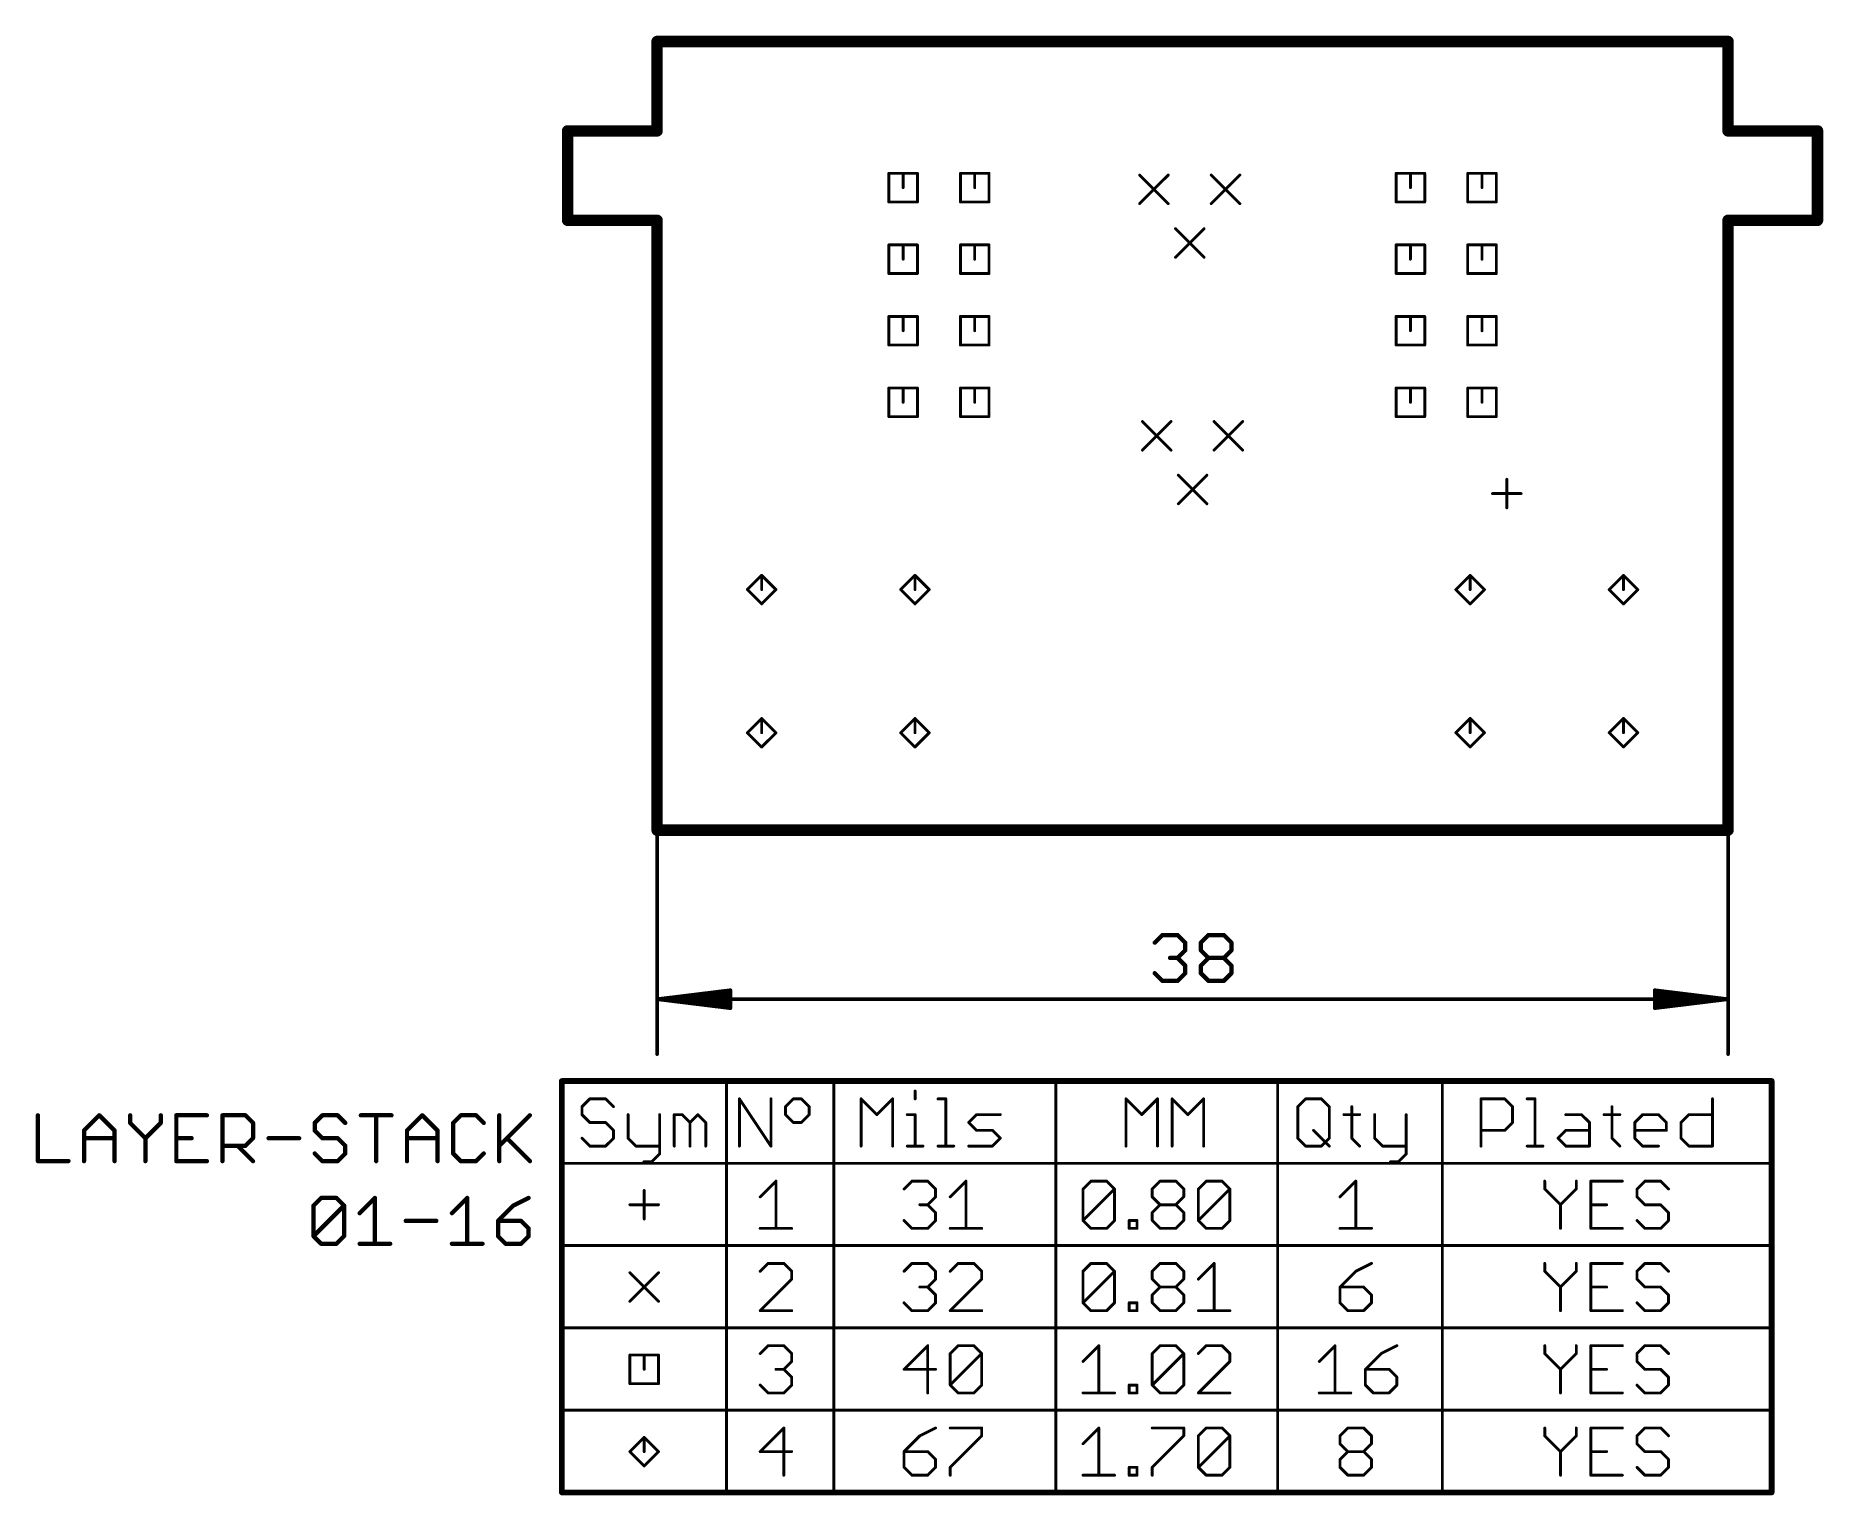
# Model space of a CAD drawing. Extents: x -41 to 22.4, y -42.6 to 9.2.
import ezdxf

# ---------------------------------------------------------------- set-up
doc = ezdxf.new("R2010")
doc.units = 0
for name, color, linetype in [('144', 253, 'CONTINUOUS'), ('145', 82, 'CONTINUOUS'), ('20', 7, 'CONTINUOUS')]:
    doc.layers.add(name, color=color, linetype=linetype)

msp = doc.modelspace()

# ---------------------------------------------------------------- linework, layer by layer
at = {"layer": '144'}
for points, const_width in [([(20.5478, -27.904), (-22.3782, -27.904)], 0.2032), ([(-22.3782, -27.904), (-22.3782, -42.509)], 0.2032), ([(20.5478, -27.904), (-22.3782, -27.904)], 0.1016), ([(-22.3782, -27.904), (-22.3782, -30.825)], 0.1016), ([(-16.5362, -30.825), (-16.5362, -27.904)], 0.1016), ([(-16.5362, -33.746), (-16.5362, -27.904)], 0.1016), ([(-16.5362, -36.667), (-16.5362, -27.904)], 0.1016), ([(-16.5362, -39.588), (-16.5362, -27.904)], 0.1016), ([(-16.5362, -42.509), (-16.5362, -27.904)], 0.1016), ([(-12.7262, -30.825), (-12.7262, -27.904)], 0.1016), ([(-12.7262, -33.746), (-12.7262, -27.904)], 0.1016), ([(-12.7262, -36.667), (-12.7262, -27.904)], 0.1016), ([(-12.7262, -39.588), (-12.7262, -27.904)], 0.1016), ([(-12.7262, -42.509), (-12.7262, -27.904)], 0.1016), ([(-4.8522, -30.825), (-4.8522, -27.904)], 0.1016), ([(-4.8522, -33.746), (-4.8522, -27.904)], 0.1016), ([(-4.8522, -36.667), (-4.8522, -27.904)], 0.1016), ([(-4.8522, -39.588), (-4.8522, -27.904)], 0.1016), ([(-4.8522, -42.509), (-4.8522, -27.904)], 0.1016), ([(3.0218, -30.825), (3.0218, -27.904)], 0.1016), ([(3.0218, -33.746), (3.0218, -27.904)], 0.1016), ([(3.0218, -36.667), (3.0218, -27.904)], 0.1016), ([(3.0218, -39.588), (3.0218, -27.904)], 0.1016), ([(3.0218, -42.509), (3.0218, -27.904)], 0.1016), ([(8.8638, -30.825), (8.8638, -27.904)], 0.1016), ([(8.8638, -33.746), (8.8638, -27.904)], 0.1016), ([(8.8638, -36.667), (8.8638, -27.904)], 0.1016), ([(8.8638, -39.588), (8.8638, -27.904)], 0.1016), ([(8.8638, -42.509), (8.8638, -27.904)], 0.1016), ([(20.5478, -42.509), (20.5478, -27.904)], 0.2032), ([(20.5478, -30.825), (20.5478, -27.904)], 0.1016), ([(20.5478, -33.746), (20.5478, -27.904)], 0.1016), ([(20.5478, -36.667), (20.5478, -27.904)], 0.1016), ([(20.5478, -39.588), (20.5478, -27.904)], 0.1016), ([(20.5478, -42.509), (20.5478, -27.904)], 0.1016), ([(20.5478, -30.825), (20.5478, -27.904)], 0.1016), ([(-21.3874, -28.5376), (-21.667, -28.8172)], 0.1016), ([(-20.8281, -28.5376), (-21.3874, -28.5376)], 0.1016), ([(-20.5484, -28.8172), (-20.8281, -28.5376)], 0.1016), ([(-16.079, -30.2154), (-16.079, -28.5376)], 0.1016), ([(-16.079, -28.5376), (-14.9604, -30.2154)], 0.1016), ([(-14.9604, -30.2154), (-14.9604, -28.5376)], 0.1016), ([(-14.4418, -28.8172), (-14.1622, -28.5376)], 0.1016), ([(-14.1622, -28.5376), (-13.8826, -28.5376)], 0.1016), ([(-13.8826, -28.5376), (-13.6029, -28.8172)], 0.1016), ([(-11.761, -30.2154), (-11.761, -28.5376)], 0.1016), ([(-11.761, -28.5376), (-11.2017, -29.0969)], 0.1016), ([(-11.2017, -29.0969), (-10.6424, -28.5376)], 0.1016), ([(-10.6424, -28.5376), (-10.6424, -30.2154)], 0.1016), ([(-9.8442, -28.2579), (-9.8442, -28.5376)], 0.1016), ([(-9.0324, -28.5376), (-8.7528, -28.5376)], 0.1016), ([(-8.7528, -28.5376), (-8.7528, -30.2154)], 0.1016), ([(-2.363, -30.2154), (-2.363, -28.5376)], 0.1016), ([(-2.363, -28.5376), (-1.8037, -29.0969)], 0.1016), ([(-1.8037, -29.0969), (-1.2444, -28.5376)], 0.1016), ([(-1.2444, -28.5376), (-1.2444, -30.2154)], 0.1016), ([(-0.7258, -30.2154), (-0.7258, -28.5376)], 0.1016), ([(-0.7258, -28.5376), (-0.1666, -29.0969)], 0.1016), ([(-0.1666, -29.0969), (0.3927, -28.5376)], 0.1016), ([(0.3927, -28.5376), (0.3927, -30.2154)], 0.1016), ([(3.733, -28.8172), (4.0126, -28.5376)], 0.1016), ([(4.0126, -28.5376), (4.5719, -28.5376)], 0.1016), ([(4.5719, -28.5376), (4.8516, -28.8172)], 0.1016), ([(10.2354, -30.2154), (10.2354, -28.5376)], 0.1016), ([(10.2354, -28.5376), (11.0743, -28.5376)], 0.1016), ([(11.0743, -28.5376), (11.354, -28.8172)], 0.1016), ([(11.8726, -28.5376), (12.1522, -28.5376)], 0.1016), ([(12.1522, -28.5376), (12.1522, -30.2154)], 0.1016), ([(18.4483, -28.5376), (18.4483, -30.2154)], 0.1016), ([(-40.971, -29.1218), (-40.971, -30.7488)], 0.1524), ([(-39.3338, -29.6641), (-38.7915, -29.1218)], 0.1524), ([(-38.7915, -29.1218), (-38.2492, -29.6641)], 0.1524), ([(-37.6967, -29.1218), (-37.6967, -29.393)], 0.1524), ([(-36.612, -29.393), (-36.612, -29.1218)], 0.1524), ([(-34.9749, -29.1218), (-36.0595, -29.1218)], 0.1524), ([(-36.0595, -29.1218), (-36.0595, -30.7488)], 0.1524), ([(-34.4224, -30.7488), (-34.4224, -29.1218)], 0.1524), ([(-34.4224, -29.1218), (-33.6089, -29.1218)], 0.1524), ([(-33.6089, -29.1218), (-33.3377, -29.393)], 0.1524), ([(-30.8769, -29.1218), (-31.1481, -29.393)], 0.1524), ([(-30.3346, -29.1218), (-30.8769, -29.1218)], 0.1524), ([(-30.0634, -29.393), (-30.3346, -29.1218)], 0.1524), ([(-29.5109, -29.1218), (-28.4262, -29.1218)], 0.1524), ([(-28.9686, -30.7488), (-28.9686, -29.1218)], 0.1524), ([(-27.8738, -29.6641), (-27.3314, -29.1218)], 0.1524), ([(-27.3314, -29.1218), (-26.7891, -29.6641)], 0.1524), ([(-25.9654, -29.1218), (-26.2366, -29.393)], 0.1524), ([(-25.4231, -29.1218), (-25.9654, -29.1218)], 0.1524), ([(-25.1519, -29.393), (-25.4231, -29.1218)], 0.1524), ([(-24.5994, -29.1218), (-24.5994, -30.7488)], 0.1524), ([(-24.5994, -30.2065), (-23.5148, -29.1218)], 0.1524), ([(-21.667, -28.8172), (-21.667, -29.0969)], 0.1016), ([(-21.667, -29.0969), (-21.3874, -29.3765)], 0.1016), ([(-20.0298, -29.0969), (-20.0298, -29.9358)], 0.1016), ([(-18.9113, -29.0969), (-18.9113, -30.495)], 0.1016), ([(-18.3927, -30.2154), (-18.3927, -29.0969)], 0.1016), ([(-18.3927, -29.0969), (-18.113, -29.0969)], 0.1016), ([(-18.113, -29.0969), (-17.8334, -29.3765)], 0.1016), ([(-17.8334, -29.3765), (-17.5538, -29.0969)], 0.1016), ([(-17.5538, -29.0969), (-17.2741, -29.3765)], 0.1016), ([(-14.4418, -29.0969), (-14.4418, -28.8172)], 0.1016), ([(-14.1622, -29.3765), (-14.4418, -29.0969)], 0.1016), ([(-13.6029, -29.0969), (-13.8826, -29.3765)], 0.1016), ([(-13.6029, -28.8172), (-13.6029, -29.0969)], 0.1016), ([(-10.1238, -29.0969), (-9.8442, -29.0969)], 0.1016), ([(-9.8442, -29.0969), (-9.8442, -30.2154)], 0.1016), ([(-7.941, -29.3765), (-7.6613, -29.0969)], 0.1016), ([(-7.6613, -29.0969), (-6.8224, -29.0969)], 0.1016), ([(3.733, -29.9358), (3.733, -28.8172)], 0.1016), ([(4.8516, -28.8172), (4.8516, -29.9358)], 0.1016), ([(5.3702, -29.0969), (5.9294, -29.0969)], 0.1016), ([(5.6498, -28.8172), (5.6498, -29.9358)], 0.1016), ([(6.4616, -29.0969), (6.4616, -29.9358)], 0.1016), ([(7.5802, -29.0969), (7.5802, -30.495)], 0.1016), ([(11.354, -28.8172), (11.354, -29.3765)], 0.1016), ([(13.2436, -29.0969), (13.8029, -29.0969)], 0.1016), ([(13.8029, -29.0969), (14.0826, -29.3765)], 0.1016), ([(14.6012, -29.0969), (15.1604, -29.0969)], 0.1016), ([(14.8808, -28.8172), (14.8808, -29.9358)], 0.1016), ([(15.6926, -29.3765), (15.9722, -29.0969)], 0.1016), ([(15.9722, -29.0969), (16.5315, -29.0969)], 0.1016), ([(16.5315, -29.0969), (16.8112, -29.3765)], 0.1016), ([(17.3298, -29.3765), (17.6094, -29.0969)], 0.1016), ([(17.6094, -29.0969), (18.4483, -29.0969)], 0.1016), ([(-39.3338, -30.7488), (-39.3338, -29.6641)], 0.1524), ([(-38.2492, -29.6641), (-38.2492, -30.7488)], 0.1524), ([(-37.6967, -29.393), (-37.1544, -29.9353)], 0.1524), ([(-37.1544, -29.9353), (-36.612, -29.393)], 0.1524), ([(-33.3377, -29.393), (-33.3377, -29.9353)], 0.1524), ([(-31.1481, -29.393), (-31.1481, -29.6641)], 0.1524), ([(-31.1481, -29.6641), (-30.8769, -29.9353)], 0.1524), ([(-27.8738, -30.7488), (-27.8738, -29.6641)], 0.1524), ([(-26.7891, -29.6641), (-26.7891, -30.7488)], 0.1524), ([(-26.2366, -29.393), (-26.2366, -30.4776)], 0.1524), ([(-21.3874, -29.3765), (-20.8281, -29.3765)], 0.1016), ([(-20.8281, -29.3765), (-20.5484, -29.6561)], 0.1016), ([(-20.5484, -29.6561), (-20.5484, -29.9358)], 0.1016), ([(-17.8334, -29.3765), (-17.8334, -30.2154)], 0.1016), ([(-17.2741, -29.3765), (-17.2741, -30.2154)], 0.1016), ([(-13.8826, -29.3765), (-14.1622, -29.3765)], 0.1016), ([(-7.6613, -29.6561), (-7.941, -29.3765)], 0.1016), ([(-7.102, -29.6561), (-7.6613, -29.6561)], 0.1016), ([(-6.8224, -29.9358), (-7.102, -29.6561)], 0.1016), ([(4.2923, -29.6561), (4.8516, -30.2154)], 0.1016), ([(11.0743, -29.6561), (10.2354, -29.6561)], 0.1016), ([(11.354, -29.3765), (11.0743, -29.6561)], 0.1016), ([(12.964, -29.9358), (13.2436, -29.6561)], 0.1016), ([(13.2436, -29.6561), (14.0826, -29.6561)], 0.1016), ([(14.0826, -29.3765), (14.0826, -30.2154)], 0.1016), ([(15.6926, -29.9358), (15.6926, -29.3765)], 0.1016), ([(16.8112, -29.6561), (15.6926, -29.6561)], 0.1016), ([(16.8112, -29.3765), (16.8112, -29.6561)], 0.1016), ([(17.3298, -29.9358), (17.3298, -29.3765)], 0.1016), ([(-39.3338, -29.9353), (-38.2492, -29.9353)], 0.1524), ([(-37.1544, -29.9353), (-37.1544, -30.7488)], 0.1524), ([(-36.0595, -29.9353), (-35.5172, -29.9353)], 0.1524), ([(-33.6089, -30.2065), (-34.4224, -30.2065)], 0.1524), ([(-33.88, -30.2065), (-33.3377, -30.7488)], 0.1524), ([(-33.3377, -29.9353), (-33.6089, -30.2065)], 0.1524), ([(-32.7852, -29.9353), (-31.7006, -29.9353)], 0.1524), ([(-30.8769, -30.7488), (-31.1481, -30.4776)], 0.1524), ([(-30.8769, -29.9353), (-30.3346, -29.9353)], 0.1524), ([(-30.3346, -29.9353), (-30.0634, -30.2065)], 0.1524), ([(-30.0634, -30.4776), (-30.3346, -30.7488)], 0.1524), ([(-30.0634, -30.2065), (-30.0634, -30.4776)], 0.1524), ([(-27.8738, -29.9353), (-26.7891, -29.9353)], 0.1524), ([(-26.2366, -30.4776), (-25.9654, -30.7488)], 0.1524), ([(-25.4231, -30.7488), (-25.1519, -30.4776)], 0.1524), ([(-24.3283, -29.9353), (-23.5148, -30.7488)], 0.1524), ([(-21.3874, -30.2154), (-21.667, -29.9358)], 0.1016), ([(-20.8281, -30.2154), (-21.3874, -30.2154)], 0.1016), ([(-20.5484, -29.9358), (-20.8281, -30.2154)], 0.1016), ([(-20.0298, -29.9358), (-19.7502, -30.2154)], 0.1016), ([(-19.7502, -30.2154), (-18.9113, -30.2154)], 0.1016), ([(-10.1238, -30.2154), (-9.5646, -30.2154)], 0.1016), ([(-9.0324, -30.2154), (-8.4731, -30.2154)], 0.1016), ([(-7.941, -30.2154), (-7.102, -30.2154)], 0.1016), ([(-7.102, -30.2154), (-6.8224, -29.9358)], 0.1016), ([(4.0126, -30.2154), (3.733, -29.9358)], 0.1016), ([(4.5719, -30.2154), (4.0126, -30.2154)], 0.1016), ([(4.8516, -29.9358), (4.5719, -30.2154)], 0.1016), ([(5.6498, -29.9358), (5.9294, -30.2154)], 0.1016), ([(6.4616, -29.9358), (6.7412, -30.2154)], 0.1016), ([(6.7412, -30.2154), (7.5802, -30.2154)], 0.1016), ([(11.8726, -30.2154), (12.4318, -30.2154)], 0.1016), ([(13.2436, -30.2154), (12.964, -29.9358)], 0.1016), ([(14.0826, -30.2154), (13.2436, -30.2154)], 0.1016), ([(14.8808, -29.9358), (15.1604, -30.2154)], 0.1016), ([(15.9722, -30.2154), (15.6926, -29.9358)], 0.1016), ([(16.5315, -30.2154), (15.9722, -30.2154)], 0.1016), ([(17.6094, -30.2154), (17.3298, -29.9358)], 0.1016), ([(18.4483, -30.2154), (17.6094, -30.2154)], 0.1016), ([(-40.971, -30.7488), (-39.8863, -30.7488)], 0.1524), ([(-36.0595, -30.7488), (-34.9749, -30.7488)], 0.1524), ([(-30.3346, -30.7488), (-30.8769, -30.7488)], 0.1524), ([(-25.9654, -30.7488), (-25.4231, -30.7488)], 0.1524), ([(-22.3782, -30.825), (-16.5362, -30.825)], 0.1016), ([(-22.3782, -30.825), (20.5478, -30.825)], 0.1016), ([(-19.1909, -30.7747), (-19.4706, -30.7747)], 0.1016), ([(-18.9113, -30.495), (-19.1909, -30.7747)], 0.1016), ([(-16.5362, -30.825), (-12.7262, -30.825)], 0.1016), ([(-12.7262, -30.825), (-4.8522, -30.825)], 0.1016), ([(-4.8522, -30.825), (3.0218, -30.825)], 0.1016), ([(3.0218, -30.825), (8.8638, -30.825)], 0.1016), ([(7.3005, -30.7747), (7.0209, -30.7747)], 0.1016), ([(7.5802, -30.495), (7.3005, -30.7747)], 0.1016), ([(8.8638, -30.825), (20.5478, -30.825)], 0.1016), ([(-15.3424, -32.0179), (-14.7831, -31.4586)], 0.1016), ([(-14.7831, -31.4586), (-14.7831, -33.1364)], 0.1016), ([(-10.237, -31.7382), (-9.9573, -31.4586)], 0.1016), ([(-9.9573, -31.4586), (-9.3981, -31.4586)], 0.1016), ([(-9.3981, -31.4586), (-9.1184, -31.7382)], 0.1016), ([(-9.1184, -31.7382), (-9.1184, -32.0179)], 0.1016), ([(-8.5998, -32.0179), (-8.0406, -31.4586)], 0.1016), ([(-8.0406, -31.4586), (-8.0406, -33.1364)], 0.1016), ([(-3.887, -31.7382), (-3.6074, -31.4586)], 0.1016), ([(-3.887, -32.8568), (-3.887, -31.7382)], 0.1016), ([(-3.887, -32.8568), (-2.7684, -31.7382)], 0.1016), ([(-3.6074, -31.4586), (-3.0481, -31.4586)], 0.1016), ([(-3.0481, -31.4586), (-2.7684, -31.7382)], 0.1016), ([(-2.7684, -31.7382), (-2.7684, -32.8568)], 0.1016), ([(-1.4313, -31.7382), (-1.1516, -31.4586)], 0.1016), ([(-1.4313, -32.0179), (-1.4313, -31.7382)], 0.1016), ([(-1.1516, -31.4586), (-0.5923, -31.4586)], 0.1016), ([(-0.5923, -31.4586), (-0.3127, -31.7382)], 0.1016), ([(-0.3127, -31.7382), (-0.3127, -32.0179)], 0.1016), ([(0.2059, -31.7382), (0.4855, -31.4586)], 0.1016), ([(0.2059, -32.8568), (0.2059, -31.7382)], 0.1016), ([(0.2059, -32.8568), (1.3245, -31.7382)], 0.1016), ([(0.4855, -31.4586), (1.0448, -31.4586)], 0.1016), ([(1.0448, -31.4586), (1.3245, -31.7382)], 0.1016), ([(1.3245, -31.7382), (1.3245, -32.8568)], 0.1016), ([(5.2316, -32.0179), (5.7909, -31.4586)], 0.1016), ([(5.7909, -31.4586), (5.7909, -33.1364)], 0.1016), ([(12.496, -31.4586), (12.496, -31.7382)], 0.1016), ([(12.496, -31.7382), (13.0553, -32.2975)], 0.1016), ([(13.0553, -32.2975), (13.6146, -31.7382)], 0.1016), ([(13.6146, -31.7382), (13.6146, -31.4586)], 0.1016), ([(15.2517, -31.4586), (14.1332, -31.4586)], 0.1016), ([(14.1332, -31.4586), (14.1332, -33.1364)], 0.1016), ([(16.05, -31.4586), (15.7703, -31.7382)], 0.1016), ([(15.7703, -31.7382), (15.7703, -32.0179)], 0.1016), ([(16.6092, -31.4586), (16.05, -31.4586)], 0.1016), ([(16.8889, -31.7382), (16.6092, -31.4586)], 0.1016), ([(-19.9652, -32.2982), (-18.9492, -32.2982)], 0.1016), ([(-19.4572, -31.7902), (-19.4572, -32.8062)], 0.1016), ([(-9.3981, -32.2975), (-9.6777, -32.2975)], 0.1016), ([(-9.1184, -32.0179), (-9.3981, -32.2975)], 0.1016), ([(-9.3981, -32.2975), (-9.1184, -32.5771)], 0.1016), ([(-1.1516, -32.2975), (-1.4313, -32.0179)], 0.1016), ([(-1.4313, -32.5771), (-1.1516, -32.2975)], 0.1016), ([(-1.1516, -32.2975), (-0.5923, -32.2975)], 0.1016), ([(-0.3127, -32.0179), (-0.5923, -32.2975)], 0.1016), ([(-0.5923, -32.2975), (-0.3127, -32.5771)], 0.1016), ([(13.0553, -32.2975), (13.0553, -33.1364)], 0.1016), ([(14.1332, -32.2975), (14.6924, -32.2975)], 0.1016), ([(15.7703, -32.0179), (16.05, -32.2975)], 0.1016), ([(16.05, -32.2975), (16.6092, -32.2975)], 0.1016), ([(16.6092, -32.2975), (16.8889, -32.5771)], 0.1016), ([(-9.9573, -33.1364), (-10.237, -32.8568)], 0.1016), ([(-9.1184, -32.8568), (-9.3981, -33.1364)], 0.1016), ([(-9.1184, -32.5771), (-9.1184, -32.8568)], 0.1016), ([(-3.6074, -33.1364), (-3.887, -32.8568)], 0.1016), ([(-2.7684, -32.8568), (-3.0481, -33.1364)], 0.1016), ([(-2.2498, -33.1364), (-2.2498, -32.8568)], 0.1016), ([(-2.2498, -32.8568), (-1.9702, -32.8568)], 0.1016), ([(-1.9702, -32.8568), (-1.9702, -33.1364)], 0.1016), ([(-1.4313, -32.8568), (-1.4313, -32.5771)], 0.1016), ([(-1.1516, -33.1364), (-1.4313, -32.8568)], 0.1016), ([(-0.3127, -32.8568), (-0.5923, -33.1364)], 0.1016), ([(-0.3127, -32.5771), (-0.3127, -32.8568)], 0.1016), ([(0.4855, -33.1364), (0.2059, -32.8568)], 0.1016), ([(1.3245, -32.8568), (1.0448, -33.1364)], 0.1016), ([(16.05, -33.1364), (15.7703, -32.8568)], 0.1016), ([(16.8889, -32.8568), (16.6092, -33.1364)], 0.1016), ([(16.8889, -32.5771), (16.8889, -32.8568)], 0.1016), ([(-15.3424, -33.1364), (-14.2238, -33.1364)], 0.1016), ([(-9.3981, -33.1364), (-9.9573, -33.1364)], 0.1016), ([(-8.5998, -33.1364), (-7.4813, -33.1364)], 0.1016), ([(-3.0481, -33.1364), (-3.6074, -33.1364)], 0.1016), ([(-1.9702, -33.1364), (-2.2498, -33.1364)], 0.1016), ([(-0.5923, -33.1364), (-1.1516, -33.1364)], 0.1016), ([(1.0448, -33.1364), (0.4855, -33.1364)], 0.1016), ([(5.2316, -33.1364), (6.3502, -33.1364)], 0.1016), ([(14.1332, -33.1364), (15.2517, -33.1364)], 0.1016), ([(16.6092, -33.1364), (16.05, -33.1364)], 0.1016), ([(-22.3782, -33.746), (-16.5362, -33.746)], 0.1016), ([(-16.5362, -33.746), (-12.7262, -33.746)], 0.1016), ([(-12.7262, -33.746), (-4.8522, -33.746)], 0.1016), ([(-4.8522, -33.746), (3.0218, -33.746)], 0.1016), ([(3.0218, -33.746), (8.8638, -33.746)], 0.1016), ([(8.8638, -33.746), (20.5478, -33.746)], 0.1016), ([(-19.9652, -34.7112), (-18.9492, -35.7272)], 0.1016), ([(-18.9492, -34.7112), (-19.9652, -35.7272)], 0.1016), ([(-15.0628, -34.3796), (-15.3424, -34.6592)], 0.1016), ([(-14.5035, -34.3796), (-15.0628, -34.3796)], 0.1016), ([(-14.2238, -34.6592), (-14.5035, -34.3796)], 0.1016), ([(-14.2238, -34.9389), (-14.2238, -34.6592)], 0.1016), ([(-10.237, -34.6592), (-9.9573, -34.3796)], 0.1016), ([(-9.9573, -34.3796), (-9.3981, -34.3796)], 0.1016), ([(-9.3981, -34.3796), (-9.1184, -34.6592)], 0.1016), ([(-9.1184, -34.6592), (-9.1184, -34.9389)], 0.1016), ([(-8.3202, -34.3796), (-8.5998, -34.6592)], 0.1016), ([(-7.7609, -34.3796), (-8.3202, -34.3796)], 0.1016), ([(-7.4813, -34.6592), (-7.7609, -34.3796)], 0.1016), ([(-7.4813, -34.9389), (-7.4813, -34.6592)], 0.1016), ([(-3.887, -34.6592), (-3.6074, -34.3796)], 0.1016), ([(-3.887, -35.7778), (-3.887, -34.6592)], 0.1016), ([(-3.887, -35.7778), (-2.7684, -34.6592)], 0.1016), ([(-3.6074, -34.3796), (-3.0481, -34.3796)], 0.1016), ([(-3.0481, -34.3796), (-2.7684, -34.6592)], 0.1016), ([(-2.7684, -34.6592), (-2.7684, -35.7778)], 0.1016), ([(-1.4313, -34.6592), (-1.1516, -34.3796)], 0.1016), ([(-1.4313, -34.9389), (-1.4313, -34.6592)], 0.1016), ([(-1.1516, -34.3796), (-0.5923, -34.3796)], 0.1016), ([(-0.5923, -34.3796), (-0.3127, -34.6592)], 0.1016), ([(-0.3127, -34.6592), (-0.3127, -34.9389)], 0.1016), ([(0.2059, -34.9389), (0.7652, -34.3796)], 0.1016), ([(0.7652, -34.3796), (0.7652, -36.0574)], 0.1016), ([(5.7909, -34.6592), (5.2316, -35.2185)], 0.1016), ([(6.3502, -34.3796), (5.7909, -34.6592)], 0.1016), ([(12.496, -34.3796), (12.496, -34.6592)], 0.1016), ([(12.496, -34.6592), (13.0553, -35.2185)], 0.1016), ([(13.0553, -35.2185), (13.6146, -34.6592)], 0.1016), ([(13.6146, -34.6592), (13.6146, -34.3796)], 0.1016), ([(15.2517, -34.3796), (14.1332, -34.3796)], 0.1016), ([(14.1332, -34.3796), (14.1332, -36.0574)], 0.1016), ([(16.05, -34.3796), (15.7703, -34.6592)], 0.1016), ([(15.7703, -34.6592), (15.7703, -34.9389)], 0.1016), ([(16.6092, -34.3796), (16.05, -34.3796)], 0.1016), ([(16.8889, -34.6592), (16.6092, -34.3796)], 0.1016), ([(-15.3424, -36.0574), (-14.2238, -34.9389)], 0.1016), ([(-9.3981, -35.2185), (-9.6777, -35.2185)], 0.1016), ([(-9.1184, -34.9389), (-9.3981, -35.2185)], 0.1016), ([(-9.3981, -35.2185), (-9.1184, -35.4981)], 0.1016), ([(-9.1184, -35.4981), (-9.1184, -35.7778)], 0.1016), ([(-8.5998, -36.0574), (-7.4813, -34.9389)], 0.1016), ([(-1.1516, -35.2185), (-1.4313, -34.9389)], 0.1016), ([(-1.4313, -35.4981), (-1.1516, -35.2185)], 0.1016), ([(-1.4313, -35.7778), (-1.4313, -35.4981)], 0.1016), ([(-1.1516, -35.2185), (-0.5923, -35.2185)], 0.1016), ([(-0.3127, -34.9389), (-0.5923, -35.2185)], 0.1016), ([(-0.5923, -35.2185), (-0.3127, -35.4981)], 0.1016), ([(-0.3127, -35.4981), (-0.3127, -35.7778)], 0.1016), ([(5.2316, -35.2185), (5.2316, -35.7778)], 0.1016), ([(6.0705, -35.2185), (5.2316, -35.2185)], 0.1016), ([(6.3502, -35.4981), (6.0705, -35.2185)], 0.1016), ([(6.3502, -35.7778), (6.3502, -35.4981)], 0.1016), ([(13.0553, -35.2185), (13.0553, -36.0574)], 0.1016), ([(14.1332, -35.2185), (14.6924, -35.2185)], 0.1016), ([(15.7703, -34.9389), (16.05, -35.2185)], 0.1016), ([(16.05, -35.2185), (16.6092, -35.2185)], 0.1016), ([(16.6092, -35.2185), (16.8889, -35.4981)], 0.1016), ([(16.8889, -35.4981), (16.8889, -35.7778)], 0.1016), ([(-14.2238, -36.0574), (-15.3424, -36.0574)], 0.1016), ([(-9.9573, -36.0574), (-10.237, -35.7778)], 0.1016), ([(-9.3981, -36.0574), (-9.9573, -36.0574)], 0.1016), ([(-9.1184, -35.7778), (-9.3981, -36.0574)], 0.1016), ([(-7.4813, -36.0574), (-8.5998, -36.0574)], 0.1016), ([(-3.6074, -36.0574), (-3.887, -35.7778)], 0.1016), ([(-3.0481, -36.0574), (-3.6074, -36.0574)], 0.1016), ([(-2.7684, -35.7778), (-3.0481, -36.0574)], 0.1016), ([(-2.2498, -36.0574), (-2.2498, -35.7778)], 0.1016), ([(-2.2498, -35.7778), (-1.9702, -35.7778)], 0.1016), ([(-1.9702, -36.0574), (-2.2498, -36.0574)], 0.1016), ([(-1.9702, -35.7778), (-1.9702, -36.0574)], 0.1016), ([(-1.1516, -36.0574), (-1.4313, -35.7778)], 0.1016), ([(-0.5923, -36.0574), (-1.1516, -36.0574)], 0.1016), ([(-0.3127, -35.7778), (-0.5923, -36.0574)], 0.1016), ([(0.2059, -36.0574), (1.3245, -36.0574)], 0.1016), ([(5.2316, -35.7778), (5.5113, -36.0574)], 0.1016), ([(5.5113, -36.0574), (6.0705, -36.0574)], 0.1016), ([(6.0705, -36.0574), (6.3502, -35.7778)], 0.1016), ([(14.1332, -36.0574), (15.2517, -36.0574)], 0.1016), ([(16.05, -36.0574), (15.7703, -35.7778)], 0.1016), ([(16.6092, -36.0574), (16.05, -36.0574)], 0.1016), ([(16.8889, -35.7778), (16.6092, -36.0574)], 0.1016), ([(-22.3782, -36.667), (-16.5362, -36.667)], 0.1016), ([(-16.5362, -36.667), (-12.7262, -36.667)], 0.1016), ([(-12.7262, -36.667), (-4.8522, -36.667)], 0.1016), ([(-4.8522, -36.667), (3.0218, -36.667)], 0.1016), ([(3.0218, -36.667), (8.8638, -36.667)], 0.1016), ([(8.8638, -36.667), (20.5478, -36.667)], 0.1016), ([(-15.3424, -37.5802), (-15.0628, -37.3006)], 0.1016), ([(-15.0628, -37.3006), (-14.5035, -37.3006)], 0.1016), ([(-14.5035, -37.3006), (-14.2238, -37.5802)], 0.1016), ([(-9.3981, -37.3006), (-10.237, -38.1395)], 0.1016), ([(-9.3981, -38.9784), (-9.3981, -37.3006)], 0.1016), ([(-8.5998, -37.5802), (-8.3202, -37.3006)], 0.1016), ([(-8.3202, -37.3006), (-7.7609, -37.3006)], 0.1016), ([(-7.7609, -37.3006), (-7.4813, -37.5802)], 0.1016), ([(-3.887, -37.8599), (-3.3277, -37.3006)], 0.1016), ([(-3.3277, -37.3006), (-3.3277, -38.9784)], 0.1016), ([(-1.4313, -37.5802), (-1.1516, -37.3006)], 0.1016), ([(-1.1516, -37.3006), (-0.5923, -37.3006)], 0.1016), ([(-0.5923, -37.3006), (-0.3127, -37.5802)], 0.1016), ([(0.4855, -37.3006), (0.2059, -37.5802)], 0.1016), ([(1.0448, -37.3006), (0.4855, -37.3006)], 0.1016), ([(1.3245, -37.5802), (1.0448, -37.3006)], 0.1016), ([(4.495, -37.8599), (5.0543, -37.3006)], 0.1016), ([(5.0543, -37.3006), (5.0543, -38.9784)], 0.1016), ([(7.2507, -37.3006), (6.6914, -37.5802)], 0.1016), ([(12.496, -37.3006), (12.496, -37.5802)], 0.1016), ([(13.6146, -37.5802), (13.6146, -37.3006)], 0.1016), ([(15.2517, -37.3006), (14.1332, -37.3006)], 0.1016), ([(14.1332, -37.3006), (14.1332, -38.9784)], 0.1016), ([(16.05, -37.3006), (15.7703, -37.5802)], 0.1016), ([(16.6092, -37.3006), (16.05, -37.3006)], 0.1016), ([(16.8889, -37.5802), (16.6092, -37.3006)], 0.1016), ([(-19.9652, -38.6482), (-19.9652, -37.6322)], 0.1016), ([(-19.9652, -37.6322), (-19.4572, -37.6322)], 0.1016), ([(-19.4572, -38.1402), (-19.4572, -37.6322)], 0.1016), ([(-19.4572, -37.6322), (-18.9492, -37.6322)], 0.1016), ([(-18.9492, -37.6322), (-18.9492, -38.6482)], 0.1016), ([(-14.2238, -37.8599), (-14.5035, -38.1395)], 0.1016), ([(-14.2238, -37.5802), (-14.2238, -37.8599)], 0.1016), ([(-8.5998, -38.6988), (-8.5998, -37.5802)], 0.1016), ([(-8.5998, -38.6988), (-7.4813, -37.5802)], 0.1016), ([(-7.4813, -37.5802), (-7.4813, -38.6988)], 0.1016), ([(-1.4313, -38.6988), (-1.4313, -37.5802)], 0.1016), ([(-1.4313, -38.6988), (-0.3127, -37.5802)], 0.1016), ([(-0.3127, -37.5802), (-0.3127, -38.6988)], 0.1016), ([(0.2059, -38.9784), (1.3245, -37.8599)], 0.1016), ([(1.3245, -37.8599), (1.3245, -37.5802)], 0.1016), ([(6.6914, -37.5802), (6.1322, -38.1395)], 0.1016), ([(12.496, -37.5802), (13.0553, -38.1395)], 0.1016), ([(13.0553, -38.1395), (13.6146, -37.5802)], 0.1016), ([(15.7703, -37.5802), (15.7703, -37.8599)], 0.1016), ([(15.7703, -37.8599), (16.05, -38.1395)], 0.1016), ([(-18.9492, -38.6482), (-19.9652, -38.6482)], 0.1016), ([(-15.0628, -38.9784), (-15.3424, -38.6988)], 0.1016), ([(-14.5035, -38.1395), (-14.7831, -38.1395)], 0.1016), ([(-14.5035, -38.1395), (-14.2238, -38.4191)], 0.1016), ([(-14.2238, -38.6988), (-14.5035, -38.9784)], 0.1016), ([(-14.2238, -38.4191), (-14.2238, -38.6988)], 0.1016), ([(-10.237, -38.1395), (-9.1184, -38.1395)], 0.1016), ([(-8.3202, -38.9784), (-8.5998, -38.6988)], 0.1016), ([(-7.4813, -38.6988), (-7.7609, -38.9784)], 0.1016), ([(-2.2498, -38.9784), (-2.2498, -38.6988)], 0.1016), ([(-2.2498, -38.6988), (-1.9702, -38.6988)], 0.1016), ([(-1.9702, -38.6988), (-1.9702, -38.9784)], 0.1016), ([(-1.1516, -38.9784), (-1.4313, -38.6988)], 0.1016), ([(-0.3127, -38.6988), (-0.5923, -38.9784)], 0.1016), ([(6.1322, -38.1395), (6.1322, -38.6988)], 0.1016), ([(6.9711, -38.1395), (6.1322, -38.1395)], 0.1016), ([(6.1322, -38.6988), (6.4118, -38.9784)], 0.1016), ([(7.2507, -38.4191), (6.9711, -38.1395)], 0.1016), ([(6.9711, -38.9784), (7.2507, -38.6988)], 0.1016), ([(7.2507, -38.6988), (7.2507, -38.4191)], 0.1016), ([(13.0553, -38.1395), (13.0553, -38.9784)], 0.1016), ([(14.1332, -38.1395), (14.6924, -38.1395)], 0.1016), ([(16.05, -38.9784), (15.7703, -38.6988)], 0.1016), ([(16.05, -38.1395), (16.6092, -38.1395)], 0.1016), ([(16.6092, -38.1395), (16.8889, -38.4191)], 0.1016), ([(16.8889, -38.6988), (16.6092, -38.9784)], 0.1016), ([(16.8889, -38.4191), (16.8889, -38.6988)], 0.1016), ([(-14.5035, -38.9784), (-15.0628, -38.9784)], 0.1016), ([(-7.7609, -38.9784), (-8.3202, -38.9784)], 0.1016), ([(-3.887, -38.9784), (-2.7684, -38.9784)], 0.1016), ([(-1.9702, -38.9784), (-2.2498, -38.9784)], 0.1016), ([(-0.5923, -38.9784), (-1.1516, -38.9784)], 0.1016), ([(1.3245, -38.9784), (0.2059, -38.9784)], 0.1016), ([(4.495, -38.9784), (5.6136, -38.9784)], 0.1016), ([(6.4118, -38.9784), (6.9711, -38.9784)], 0.1016), ([(14.1332, -38.9784), (15.2517, -38.9784)], 0.1016), ([(16.6092, -38.9784), (16.05, -38.9784)], 0.1016), ([(-22.3782, -39.588), (-16.5362, -39.588)], 0.1016), ([(-16.5362, -39.588), (-12.7262, -39.588)], 0.1016), ([(-12.7262, -39.588), (-4.8522, -39.588)], 0.1016), ([(-4.8522, -39.588), (3.0218, -39.588)], 0.1016), ([(3.0218, -39.588), (8.8638, -39.588)], 0.1016), ([(8.8638, -39.588), (20.5478, -39.588)], 0.1016), ([(-19.9652, -41.0612), (-19.4572, -40.5532)], 0.1016), ([(-19.4572, -41.0612), (-19.4572, -40.5532)], 0.1016), ([(-19.4572, -40.5532), (-18.9492, -41.0612)], 0.1016), ([(-14.5035, -40.2216), (-15.3424, -41.0605)], 0.1016), ([(-14.5035, -41.8994), (-14.5035, -40.2216)], 0.1016), ([(-9.6777, -40.5012), (-10.237, -41.0605)], 0.1016), ([(-9.1184, -40.2216), (-9.6777, -40.5012)], 0.1016), ([(-8.5998, -40.2216), (-7.4813, -40.2216)], 0.1016), ([(-7.4813, -40.5012), (-8.5998, -41.6198)], 0.1016), ([(-7.4813, -40.2216), (-7.4813, -40.5012)], 0.1016), ([(-3.887, -40.7809), (-3.3277, -40.2216)], 0.1016), ([(-3.3277, -40.2216), (-3.3277, -41.8994)], 0.1016), ([(-1.4313, -40.2216), (-0.3127, -40.2216)], 0.1016), ([(-0.3127, -40.5012), (-1.4313, -41.6198)], 0.1016), ([(-0.3127, -40.2216), (-0.3127, -40.5012)], 0.1016), ([(0.2059, -40.5012), (0.4855, -40.2216)], 0.1016), ([(0.2059, -41.6198), (0.2059, -40.5012)], 0.1016), ([(0.2059, -41.6198), (1.3245, -40.5012)], 0.1016), ([(0.4855, -40.2216), (1.0448, -40.2216)], 0.1016), ([(1.0448, -40.2216), (1.3245, -40.5012)], 0.1016), ([(1.3245, -40.5012), (1.3245, -41.6198)], 0.1016), ([(5.2316, -40.5012), (5.5113, -40.2216)], 0.1016), ([(5.2316, -40.7809), (5.2316, -40.5012)], 0.1016), ([(5.5113, -40.2216), (6.0705, -40.2216)], 0.1016), ([(6.0705, -40.2216), (6.3502, -40.5012)], 0.1016), ([(6.3502, -40.5012), (6.3502, -40.7809)], 0.1016), ([(12.496, -40.2216), (12.496, -40.5012)], 0.1016), ([(12.496, -40.5012), (13.0553, -41.0605)], 0.1016), ([(13.0553, -41.0605), (13.6146, -40.5012)], 0.1016), ([(13.6146, -40.5012), (13.6146, -40.2216)], 0.1016), ([(15.2517, -40.2216), (14.1332, -40.2216)], 0.1016), ([(14.1332, -40.2216), (14.1332, -41.8994)], 0.1016), ([(16.05, -40.2216), (15.7703, -40.5012)], 0.1016), ([(15.7703, -40.5012), (15.7703, -40.7809)], 0.1016), ([(16.6092, -40.2216), (16.05, -40.2216)], 0.1016), ([(16.8889, -40.5012), (16.6092, -40.2216)], 0.1016), ([(-19.4572, -41.5692), (-19.9652, -41.0612)], 0.1016), ([(-18.9492, -41.0612), (-19.4572, -41.5692)], 0.1016), ([(-15.3424, -41.0605), (-14.2238, -41.0605)], 0.1016), ([(-10.237, -41.0605), (-10.237, -41.6198)], 0.1016), ([(-9.3981, -41.0605), (-10.237, -41.0605)], 0.1016), ([(-9.1184, -41.3401), (-9.3981, -41.0605)], 0.1016), ([(5.5113, -41.0605), (5.2316, -40.7809)], 0.1016), ([(5.2316, -41.3401), (5.5113, -41.0605)], 0.1016), ([(5.5113, -41.0605), (6.0705, -41.0605)], 0.1016), ([(6.3502, -40.7809), (6.0705, -41.0605)], 0.1016), ([(6.0705, -41.0605), (6.3502, -41.3401)], 0.1016), ([(13.0553, -41.0605), (13.0553, -41.8994)], 0.1016), ([(14.1332, -41.0605), (14.6924, -41.0605)], 0.1016), ([(15.7703, -40.7809), (16.05, -41.0605)], 0.1016), ([(16.05, -41.0605), (16.6092, -41.0605)], 0.1016), ([(16.6092, -41.0605), (16.8889, -41.3401)], 0.1016), ([(-10.237, -41.6198), (-9.9573, -41.8994)], 0.1016), ([(-9.9573, -41.8994), (-9.3981, -41.8994)], 0.1016), ([(-9.3981, -41.8994), (-9.1184, -41.6198)], 0.1016), ([(-9.1184, -41.6198), (-9.1184, -41.3401)], 0.1016), ([(-8.5998, -41.6198), (-8.5998, -41.8994)], 0.1016), ([(-3.887, -41.8994), (-2.7684, -41.8994)], 0.1016), ([(-2.2498, -41.8994), (-2.2498, -41.6198)], 0.1016), ([(-2.2498, -41.6198), (-1.9702, -41.6198)], 0.1016), ([(-1.9702, -41.8994), (-2.2498, -41.8994)], 0.1016), ([(-1.9702, -41.6198), (-1.9702, -41.8994)], 0.1016), ([(-1.4313, -41.6198), (-1.4313, -41.8994)], 0.1016), ([(0.4855, -41.8994), (0.2059, -41.6198)], 0.1016), ([(1.0448, -41.8994), (0.4855, -41.8994)], 0.1016), ([(1.3245, -41.6198), (1.0448, -41.8994)], 0.1016), ([(5.2316, -41.6198), (5.2316, -41.3401)], 0.1016), ([(5.5113, -41.8994), (5.2316, -41.6198)], 0.1016), ([(6.0705, -41.8994), (5.5113, -41.8994)], 0.1016), ([(6.3502, -41.6198), (6.0705, -41.8994)], 0.1016), ([(6.3502, -41.3401), (6.3502, -41.6198)], 0.1016), ([(14.1332, -41.8994), (15.2517, -41.8994)], 0.1016), ([(16.05, -41.8994), (15.7703, -41.6198)], 0.1016), ([(16.6092, -41.8994), (16.05, -41.8994)], 0.1016), ([(16.8889, -41.6198), (16.6092, -41.8994)], 0.1016), ([(16.8889, -41.3401), (16.8889, -41.6198)], 0.1016), ([(-22.3782, -42.509), (20.5478, -42.509)], 0.2032), ([(-22.3782, -42.509), (-16.5362, -42.509)], 0.1016), ([(-16.5362, -42.509), (-12.7262, -42.509)], 0.1016), ([(-12.7262, -42.509), (-4.8522, -42.509)], 0.1016), ([(-4.8522, -42.509), (3.0218, -42.509)], 0.1016), ([(3.0218, -42.509), (8.8638, -42.509)], 0.1016), ([(8.8638, -42.509), (20.5478, -42.509)], 0.1016)]:
    msp.add_lwpolyline(points, dxfattribs=dict(at, const_width=const_width))
for points, const_width in [([(-22.3782, -27.8532, 1), (-22.3782, -27.9548)], 0.1016), ([(-22.3274, -27.904, 1), (-22.429, -27.904)], 0.1016), ([(-22.3782, -27.8786, 1), (-22.3782, -27.9294)], 0.0508), ([(-22.3528, -27.904, 1), (-22.4036, -27.904)], 0.0508), ([(-16.5108, -27.904, 1), (-16.5616, -27.904)], 0.0508), ([(-16.5108, -27.904, 1), (-16.5616, -27.904)], 0.0508), ([(-16.5108, -27.904, 1), (-16.5616, -27.904)], 0.0508), ([(-16.5108, -27.904, 1), (-16.5616, -27.904)], 0.0508), ([(-16.5108, -27.904, 1), (-16.5616, -27.904)], 0.0508), ([(-12.7008, -27.904, 1), (-12.7516, -27.904)], 0.0508), ([(-12.7008, -27.904, 1), (-12.7516, -27.904)], 0.0508), ([(-12.7008, -27.904, 1), (-12.7516, -27.904)], 0.0508), ([(-12.7008, -27.904, 1), (-12.7516, -27.904)], 0.0508), ([(-12.7008, -27.904, 1), (-12.7516, -27.904)], 0.0508), ([(-4.8268, -27.904, 1), (-4.8776, -27.904)], 0.0508), ([(-4.8268, -27.904, 1), (-4.8776, -27.904)], 0.0508), ([(-4.8268, -27.904, 1), (-4.8776, -27.904)], 0.0508), ([(-4.8268, -27.904, 1), (-4.8776, -27.904)], 0.0508), ([(-4.8268, -27.904, 1), (-4.8776, -27.904)], 0.0508), ([(3.0472, -27.904, 1), (2.9964, -27.904)], 0.0508), ([(3.0472, -27.904, 1), (2.9964, -27.904)], 0.0508), ([(3.0472, -27.904, 1), (2.9964, -27.904)], 0.0508), ([(3.0472, -27.904, 1), (2.9964, -27.904)], 0.0508), ([(3.0472, -27.904, 1), (2.9964, -27.904)], 0.0508), ([(8.8892, -27.904, 1), (8.8384, -27.904)], 0.0508), ([(8.8892, -27.904, 1), (8.8384, -27.904)], 0.0508), ([(8.8892, -27.904, 1), (8.8384, -27.904)], 0.0508), ([(8.8892, -27.904, 1), (8.8384, -27.904)], 0.0508), ([(8.8892, -27.904, 1), (8.8384, -27.904)], 0.0508), ([(20.5986, -27.904, 1), (20.497, -27.904)], 0.1016), ([(20.5478, -27.9548, 1), (20.5478, -27.8532)], 0.1016), ([(20.5732, -27.904, 1), (20.5224, -27.904)], 0.0508), ([(20.5732, -27.904, 1), (20.5224, -27.904)], 0.0508), ([(20.5732, -27.904, 1), (20.5224, -27.904)], 0.0508), ([(20.5732, -27.904, 1), (20.5224, -27.904)], 0.0508), ([(20.5732, -27.904, 1), (20.5224, -27.904)], 0.0508), ([(20.5732, -27.904, 1), (20.5224, -27.904)], 0.0508), ([(20.5478, -27.9294, 1), (20.5478, -27.8786)], 0.0508), ([(-21.3874, -28.5122, 1), (-21.3874, -28.563)], 0.0508), ([(-21.3694, -28.5555, 1), (-21.4053, -28.5196)], 0.0508), ([(-20.8101, -28.5196, 1), (-20.846, -28.5555)], 0.0508), ([(-20.8281, -28.563, 1), (-20.8281, -28.5122)], 0.0508), ([(-16.0536, -28.5376, 1), (-16.1044, -28.5376)], 0.0508), ([(-16.0579, -28.5235, 1), (-16.1001, -28.5517)], 0.0508), ([(-14.935, -28.5376, 1), (-14.9858, -28.5376)], 0.0508), ([(-14.1622, -28.5122, 1), (-14.1622, -28.563)], 0.0508), ([(-14.1442, -28.5555, 1), (-14.1802, -28.5196)], 0.0508), ([(-13.8646, -28.5196, 1), (-13.9005, -28.5555)], 0.0508), ([(-13.8826, -28.563, 1), (-13.8826, -28.5122)], 0.0508), ([(-11.7356, -28.5376, 1), (-11.7864, -28.5376)], 0.0508), ([(-11.743, -28.5196, 1), (-11.7789, -28.5555)], 0.0508), ([(-10.617, -28.5376, 1), (-10.6678, -28.5376)], 0.0508), ([(-10.6245, -28.5555, 1), (-10.6604, -28.5196)], 0.0508), ([(-9.8188, -28.2579, 1), (-9.8696, -28.2579)], 0.0508), ([(-9.8696, -28.5376, 1), (-9.8188, -28.5376)], 0.0508), ([(-9.0324, -28.5122, 1), (-9.0324, -28.563)], 0.0508), ([(-8.7274, -28.5376, 1), (-8.7782, -28.5376)], 0.0508), ([(-8.7528, -28.563, 1), (-8.7528, -28.5122)], 0.0508), ([(-2.3376, -28.5376, 1), (-2.3884, -28.5376)], 0.0508), ([(-2.345, -28.5196, 1), (-2.3809, -28.5555)], 0.0508), ([(-1.219, -28.5376, 1), (-1.2698, -28.5376)], 0.0508), ([(-1.2265, -28.5555, 1), (-1.2624, -28.5196)], 0.0508), ([(-0.7004, -28.5376, 1), (-0.7512, -28.5376)], 0.0508), ([(-0.7079, -28.5196, 1), (-0.7438, -28.5555)], 0.0508), ([(0.4181, -28.5376, 1), (0.3673, -28.5376)], 0.0508), ([(0.4107, -28.5555, 1), (0.3748, -28.5196)], 0.0508), ([(4.0126, -28.5122, 1), (4.0126, -28.563)], 0.0508), ([(4.0306, -28.5555, 1), (3.9947, -28.5196)], 0.0508), ([(4.5899, -28.5196, 1), (4.554, -28.5555)], 0.0508), ([(4.5719, -28.563, 1), (4.5719, -28.5122)], 0.0508), ([(10.2608, -28.5376, 1), (10.21, -28.5376)], 0.0508), ([(10.2354, -28.5122, 1), (10.2354, -28.563)], 0.0508), ([(11.0923, -28.5196, 1), (11.0564, -28.5555)], 0.0508), ([(11.0743, -28.563, 1), (11.0743, -28.5122)], 0.0508), ([(11.8726, -28.5122, 1), (11.8726, -28.563)], 0.0508), ([(12.1776, -28.5376, 1), (12.1268, -28.5376)], 0.0508), ([(12.1522, -28.563, 1), (12.1522, -28.5122)], 0.0508), ([(18.4737, -28.5376, 1), (18.4229, -28.5376)], 0.0508), ([(-40.9329, -29.1218, 1), (-41.0091, -29.1218)], 0.0762), ([(-38.7646, -29.0949, 1), (-38.8185, -29.1488)], 0.0762), ([(-38.7646, -29.1488, 1), (-38.8185, -29.0949)], 0.0762), ([(-37.6586, -29.1218, 1), (-37.7348, -29.1218)], 0.0762), ([(-36.5739, -29.1218, 1), (-36.6501, -29.1218)], 0.0762), ([(-36.0595, -29.0837, 1), (-36.0595, -29.1599)], 0.0762), ([(-36.0214, -29.1218, 1), (-36.0976, -29.1218)], 0.0762), ([(-34.9749, -29.1599, 1), (-34.9749, -29.0837)], 0.0762), ([(-34.3843, -29.1218, 1), (-34.4605, -29.1218)], 0.0762), ([(-34.4224, -29.0837, 1), (-34.4224, -29.1599)], 0.0762), ([(-33.5819, -29.0949, 1), (-33.6358, -29.1488)], 0.0762), ([(-33.6089, -29.1599, 1), (-33.6089, -29.0837)], 0.0762), ([(-30.8769, -29.0837, 1), (-30.8769, -29.1599)], 0.0762), ([(-30.85, -29.1488, 1), (-30.9038, -29.0949)], 0.0762), ([(-30.3076, -29.0949, 1), (-30.3615, -29.1488)], 0.0762), ([(-30.3346, -29.1599, 1), (-30.3346, -29.0837)], 0.0762), ([(-29.5109, -29.0837, 1), (-29.5109, -29.1599)], 0.0762), ([(-28.9305, -29.1218, 1), (-29.0067, -29.1218)], 0.0762), ([(-28.4262, -29.1599, 1), (-28.4262, -29.0837)], 0.0762), ([(-27.3045, -29.0949, 1), (-27.3584, -29.1488)], 0.0762), ([(-27.3045, -29.1488, 1), (-27.3584, -29.0949)], 0.0762), ([(-25.9654, -29.0837, 1), (-25.9654, -29.1599)], 0.0762), ([(-25.9385, -29.1488, 1), (-25.9924, -29.0949)], 0.0762), ([(-25.3962, -29.0949, 1), (-25.45, -29.1488)], 0.0762), ([(-25.4231, -29.1599, 1), (-25.4231, -29.0837)], 0.0762), ([(-24.5613, -29.1218, 1), (-24.6375, -29.1218)], 0.0762), ([(-23.4878, -29.1488, 1), (-23.5417, -29.0949)], 0.0762), ([(-21.6416, -28.8172, 1), (-21.6924, -28.8172)], 0.0508), ([(-21.6924, -29.0969, 1), (-21.6416, -29.0969)], 0.0508), ([(-21.6849, -28.7993, 1), (-21.649, -28.8352)], 0.0508), ([(-21.649, -29.0789, 1), (-21.6849, -29.1148)], 0.0508), ([(-20.5664, -28.8352, 1), (-20.5305, -28.7993)], 0.0508), ([(-20.0044, -29.0969, 1), (-20.0552, -29.0969)], 0.0508), ([(-18.8859, -29.0969, 1), (-18.9367, -29.0969)], 0.0508), ([(-18.3673, -29.0969, 1), (-18.4181, -29.0969)], 0.0508), ([(-18.3927, -29.0715, 1), (-18.3927, -29.1223)], 0.0508), ([(-18.0951, -29.0789, 1), (-18.131, -29.1148)], 0.0508), ([(-18.113, -29.1223, 1), (-18.113, -29.0715)], 0.0508), ([(-17.5358, -29.0789, 1), (-17.5717, -29.1148)], 0.0508), ([(-17.5358, -29.1148, 1), (-17.5717, -29.0789)], 0.0508), ([(-14.4164, -28.8172, 1), (-14.4672, -28.8172)], 0.0508), ([(-14.4598, -28.7993, 1), (-14.4239, -28.8352)], 0.0508), ([(-14.4239, -29.0789, 1), (-14.4598, -29.1148)], 0.0508), ([(-14.4672, -29.0969, 1), (-14.4164, -29.0969)], 0.0508), ([(-13.5775, -28.8172, 1), (-13.6283, -28.8172)], 0.0508), ([(-13.6283, -29.0969, 1), (-13.5775, -29.0969)], 0.0508), ([(-13.6209, -28.8352, 1), (-13.585, -28.7993)], 0.0508), ([(-13.585, -29.1148, 1), (-13.6209, -29.0789)], 0.0508), ([(-11.2197, -29.0789, 1), (-11.1838, -29.1148)], 0.0508), ([(-11.2197, -29.1148, 1), (-11.1838, -29.0789)], 0.0508), ([(-10.1238, -29.0715, 1), (-10.1238, -29.1223)], 0.0508), ([(-9.8188, -29.0969, 1), (-9.8696, -29.0969)], 0.0508), ([(-9.8442, -29.1223, 1), (-9.8442, -29.0715)], 0.0508), ([(-7.6613, -29.0715, 1), (-7.6613, -29.1223)], 0.0508), ([(-7.6434, -29.1148, 1), (-7.6793, -29.0789)], 0.0508), ([(-6.8224, -29.1223, 1), (-6.8224, -29.0715)], 0.0508), ([(-1.8217, -29.0789, 1), (-1.7858, -29.1148)], 0.0508), ([(-1.8217, -29.1148, 1), (-1.7858, -29.0789)], 0.0508), ([(-0.1845, -29.0789, 1), (-0.1486, -29.1148)], 0.0508), ([(-0.1845, -29.1148, 1), (-0.1486, -29.0789)], 0.0508), ([(3.7584, -28.8172, 1), (3.7076, -28.8172)], 0.0508), ([(3.7151, -28.7993, 1), (3.751, -28.8352)], 0.0508), ([(4.877, -28.8172, 1), (4.8262, -28.8172)], 0.0508), ([(4.8336, -28.8352, 1), (4.8695, -28.7993)], 0.0508), ([(5.3702, -29.0715, 1), (5.3702, -29.1223)], 0.0508), ([(5.6752, -28.8172, 1), (5.6244, -28.8172)], 0.0508), ([(5.9294, -29.1223, 1), (5.9294, -29.0715)], 0.0508), ([(6.487, -29.0969, 1), (6.4362, -29.0969)], 0.0508), ([(7.6056, -29.0969, 1), (7.5548, -29.0969)], 0.0508), ([(11.3794, -28.8172, 1), (11.3286, -28.8172)], 0.0508), ([(11.336, -28.8352, 1), (11.3719, -28.7993)], 0.0508), ([(13.2436, -29.0715, 1), (13.2436, -29.1223)], 0.0508), ([(13.8209, -29.0789, 1), (13.785, -29.1148)], 0.0508), ([(13.8029, -29.1223, 1), (13.8029, -29.0715)], 0.0508), ([(14.6012, -29.0715, 1), (14.6012, -29.1223)], 0.0508), ([(14.9062, -28.8172, 1), (14.8554, -28.8172)], 0.0508), ([(15.1604, -29.1223, 1), (15.1604, -29.0715)], 0.0508), ([(15.9722, -29.0715, 1), (15.9722, -29.1223)], 0.0508), ([(15.9902, -29.1148, 1), (15.9543, -29.0789)], 0.0508), ([(16.5495, -29.0789, 1), (16.5136, -29.1148)], 0.0508), ([(16.5315, -29.1223, 1), (16.5315, -29.0715)], 0.0508), ([(17.6094, -29.0715, 1), (17.6094, -29.1223)], 0.0508), ([(17.6274, -29.1148, 1), (17.5914, -29.0789)], 0.0508), ([(18.4483, -29.1223, 1), (18.4483, -29.0715)], 0.0508), ([(-39.3608, -29.6372, 1), (-39.3069, -29.6911)], 0.0762), ([(-39.2957, -29.6641, 1), (-39.3719, -29.6641)], 0.0762), ([(-38.2111, -29.6641, 1), (-38.2873, -29.6641)], 0.0762), ([(-38.2761, -29.6911, 1), (-38.2222, -29.6372)], 0.0762), ([(-37.6697, -29.366, 1), (-37.7236, -29.4199)], 0.0762), ([(-37.7348, -29.393, 1), (-37.6586, -29.393)], 0.0762), ([(-36.6501, -29.393, 1), (-36.5739, -29.393)], 0.0762), ([(-36.5851, -29.4199, 1), (-36.639, -29.366)], 0.0762), ([(-33.2996, -29.393, 1), (-33.3758, -29.393)], 0.0762), ([(-33.3647, -29.4199, 1), (-33.3108, -29.366)], 0.0762), ([(-31.11, -29.393, 1), (-31.1862, -29.393)], 0.0762), ([(-31.175, -29.366, 1), (-31.1211, -29.4199)], 0.0762), ([(-31.1211, -29.6372, 1), (-31.175, -29.6911)], 0.0762), ([(-31.1862, -29.6641, 1), (-31.11, -29.6641)], 0.0762), ([(-30.0903, -29.4199, 1), (-30.0365, -29.366)], 0.0762), ([(-27.8357, -29.6641, 1), (-27.9119, -29.6641)], 0.0762), ([(-27.9007, -29.6372, 1), (-27.8468, -29.6911)], 0.0762), ([(-26.751, -29.6641, 1), (-26.8272, -29.6641)], 0.0762), ([(-26.816, -29.6911, 1), (-26.7621, -29.6372)], 0.0762), ([(-26.1985, -29.393, 1), (-26.2747, -29.393)], 0.0762), ([(-26.2635, -29.366, 1), (-26.2097, -29.4199)], 0.0762), ([(-25.1789, -29.4199, 1), (-25.125, -29.366)], 0.0762), ([(-21.3874, -29.3511, 1), (-21.3874, -29.4019)], 0.0508), ([(-21.4053, -29.3945, 1), (-21.3694, -29.3585)], 0.0508), ([(-20.8101, -29.3585, 1), (-20.846, -29.3945)], 0.0508), ([(-20.8281, -29.4019, 1), (-20.8281, -29.3511)], 0.0508), ([(-20.523, -29.6561, 1), (-20.5738, -29.6561)], 0.0508), ([(-20.5664, -29.6741, 1), (-20.5305, -29.6382)], 0.0508), ([(-17.8514, -29.3585, 1), (-17.8154, -29.3945)], 0.0508), ([(-17.808, -29.3765, 1), (-17.8588, -29.3765)], 0.0508), ([(-17.8514, -29.3945, 1), (-17.8154, -29.3585)], 0.0508), ([(-17.2487, -29.3765, 1), (-17.2995, -29.3765)], 0.0508), ([(-17.2921, -29.3945, 1), (-17.2562, -29.3585)], 0.0508), ([(-14.1622, -29.3511, 1), (-14.1622, -29.4019)], 0.0508), ([(-14.1802, -29.3945, 1), (-14.1442, -29.3585)], 0.0508), ([(-13.9005, -29.3585, 1), (-13.8646, -29.3945)], 0.0508), ([(-13.8826, -29.4019, 1), (-13.8826, -29.3511)], 0.0508), ([(-7.923, -29.3585, 1), (-7.9589, -29.3945)], 0.0508), ([(-7.9589, -29.3585, 1), (-7.923, -29.3945)], 0.0508), ([(-7.6613, -29.6307, 1), (-7.6613, -29.6815)], 0.0508), ([(-7.6793, -29.6741, 1), (-7.6434, -29.6382)], 0.0508), ([(-7.0841, -29.6382, 1), (-7.12, -29.6741)], 0.0508), ([(-7.102, -29.6815, 1), (-7.102, -29.6307)], 0.0508), ([(4.3102, -29.6382, 1), (4.2743, -29.6741)], 0.0508), ([(10.2354, -29.6307, 1), (10.2354, -29.6815)], 0.0508), ([(11.0564, -29.6382, 1), (11.0923, -29.6741)], 0.0508), ([(11.0743, -29.6815, 1), (11.0743, -29.6307)], 0.0508), ([(11.3286, -29.3765, 1), (11.3794, -29.3765)], 0.0508), ([(11.3719, -29.3945, 1), (11.336, -29.3585)], 0.0508), ([(13.2436, -29.6307, 1), (13.2436, -29.6815)], 0.0508), ([(13.2616, -29.6741, 1), (13.2257, -29.6382)], 0.0508), ([(14.108, -29.3765, 1), (14.0572, -29.3765)], 0.0508), ([(14.0646, -29.3945, 1), (14.1005, -29.3585)], 0.0508), ([(14.0826, -29.6815, 1), (14.0826, -29.6307)], 0.0508), ([(15.6746, -29.3585, 1), (15.7106, -29.3945)], 0.0508), ([(15.718, -29.3765, 1), (15.6672, -29.3765)], 0.0508), ([(15.6926, -29.6307, 1), (15.6926, -29.6815)], 0.0508), ([(16.8366, -29.3765, 1), (16.7858, -29.3765)], 0.0508), ([(16.7858, -29.6561, 1), (16.8366, -29.6561)], 0.0508), ([(16.7932, -29.3945, 1), (16.8291, -29.3585)], 0.0508), ([(16.8112, -29.6815, 1), (16.8112, -29.6307)], 0.0508), ([(17.3118, -29.3585, 1), (17.3477, -29.3945)], 0.0508), ([(17.3552, -29.3765, 1), (17.3044, -29.3765)], 0.0508), ([(-39.3338, -29.8972, 1), (-39.3338, -29.9734)], 0.0762), ([(-38.2492, -29.9734, 1), (-38.2492, -29.8972)], 0.0762), ([(-37.1163, -29.9353, 1), (-37.1925, -29.9353)], 0.0762), ([(-37.1813, -29.9084, 1), (-37.1274, -29.9622)], 0.0762), ([(-37.1813, -29.9622, 1), (-37.1274, -29.9084)], 0.0762), ([(-36.0595, -29.8972, 1), (-36.0595, -29.9734)], 0.0762), ([(-35.5172, -29.9734, 1), (-35.5172, -29.8972)], 0.0762), ([(-34.4224, -30.1684, 1), (-34.4224, -30.2446)], 0.0762), ([(-33.8531, -30.1795, 1), (-33.907, -30.2334)], 0.0762), ([(-33.6358, -30.1795, 1), (-33.5819, -30.2334)], 0.0762), ([(-33.6089, -30.2446, 1), (-33.6089, -30.1684)], 0.0762), ([(-33.3758, -29.9353, 1), (-33.2996, -29.9353)], 0.0762), ([(-33.3108, -29.9622, 1), (-33.3647, -29.9084)], 0.0762), ([(-32.7852, -29.8972, 1), (-32.7852, -29.9734)], 0.0762), ([(-31.7006, -29.9734, 1), (-31.7006, -29.8972)], 0.0762), ([(-31.1211, -30.4507, 1), (-31.175, -30.5046)], 0.0762), ([(-30.8769, -29.8972, 1), (-30.8769, -29.9734)], 0.0762), ([(-30.9038, -29.9622, 1), (-30.85, -29.9084)], 0.0762), ([(-30.3076, -29.9084, 1), (-30.3615, -29.9622)], 0.0762), ([(-30.3346, -29.9734, 1), (-30.3346, -29.8972)], 0.0762), ([(-30.0253, -30.2065, 1), (-30.1015, -30.2065)], 0.0762), ([(-30.1015, -30.4776, 1), (-30.0253, -30.4776)], 0.0762), ([(-30.0903, -30.2334, 1), (-30.0365, -30.1795)], 0.0762), ([(-30.0365, -30.5046, 1), (-30.0903, -30.4507)], 0.0762), ([(-27.8738, -29.8972, 1), (-27.8738, -29.9734)], 0.0762), ([(-26.7891, -29.9734, 1), (-26.7891, -29.8972)], 0.0762), ([(-26.2097, -30.4507, 1), (-26.2635, -30.5046)], 0.0762), ([(-26.2747, -30.4776, 1), (-26.1985, -30.4776)], 0.0762), ([(-25.125, -30.5046, 1), (-25.1789, -30.4507)], 0.0762), ([(-24.6264, -30.1795, 1), (-24.5725, -30.2334)], 0.0762), ([(-24.3013, -29.9084, 1), (-24.3552, -29.9622)], 0.0762), ([(-21.649, -29.9178, 1), (-21.6849, -29.9537)], 0.0508), ([(-21.3874, -30.19, 1), (-21.3874, -30.2408)], 0.0508), ([(-21.4053, -30.2334, 1), (-21.3694, -30.1974)], 0.0508), ([(-20.846, -30.1974, 1), (-20.8101, -30.2334)], 0.0508), ([(-20.8281, -30.2408, 1), (-20.8281, -30.19)], 0.0508), ([(-20.5738, -29.9358, 1), (-20.523, -29.9358)], 0.0508), ([(-20.5305, -29.9537, 1), (-20.5664, -29.9178)], 0.0508), ([(-20.0119, -29.9178, 1), (-20.0478, -29.9537)], 0.0508), ([(-20.0552, -29.9358, 1), (-20.0044, -29.9358)], 0.0508), ([(-19.7502, -30.19, 1), (-19.7502, -30.2408)], 0.0508), ([(-19.7682, -30.2334, 1), (-19.7322, -30.1974)], 0.0508), ([(-18.9113, -30.2408, 1), (-18.9113, -30.19)], 0.0508), ([(-18.4181, -30.2154, 1), (-18.3673, -30.2154)], 0.0508), ([(-17.8588, -30.2154, 1), (-17.808, -30.2154)], 0.0508), ([(-17.2995, -30.2154, 1), (-17.2487, -30.2154)], 0.0508), ([(-16.1044, -30.2154, 1), (-16.0536, -30.2154)], 0.0508), ([(-14.9858, -30.2154, 1), (-14.935, -30.2154)], 0.0508), ([(-14.9816, -30.2295, 1), (-14.9393, -30.2013)], 0.0508), ([(-11.7864, -30.2154, 1), (-11.7356, -30.2154)], 0.0508), ([(-10.6678, -30.2154, 1), (-10.617, -30.2154)], 0.0508), ([(-10.1238, -30.19, 1), (-10.1238, -30.2408)], 0.0508), ([(-9.8696, -30.2154, 1), (-9.8188, -30.2154)], 0.0508), ([(-9.5646, -30.2408, 1), (-9.5646, -30.19)], 0.0508), ([(-9.0324, -30.19, 1), (-9.0324, -30.2408)], 0.0508), ([(-8.7782, -30.2154, 1), (-8.7274, -30.2154)], 0.0508), ([(-8.4731, -30.2408, 1), (-8.4731, -30.19)], 0.0508), ([(-7.941, -30.19, 1), (-7.941, -30.2408)], 0.0508), ([(-7.12, -30.1974, 1), (-7.0841, -30.2334)], 0.0508), ([(-7.102, -30.2408, 1), (-7.102, -30.19)], 0.0508), ([(-6.8044, -29.9537, 1), (-6.8404, -29.9178)], 0.0508), ([(-6.8404, -29.9537, 1), (-6.8044, -29.9178)], 0.0508), ([(-2.3884, -30.2154, 1), (-2.3376, -30.2154)], 0.0508), ([(-1.2698, -30.2154, 1), (-1.219, -30.2154)], 0.0508), ([(-0.7512, -30.2154, 1), (-0.7004, -30.2154)], 0.0508), ([(0.3673, -30.2154, 1), (0.4181, -30.2154)], 0.0508), ([(3.7076, -29.9358, 1), (3.7584, -29.9358)], 0.0508), ([(3.751, -29.9178, 1), (3.7151, -29.9537)], 0.0508), ([(4.0126, -30.19, 1), (4.0126, -30.2408)], 0.0508), ([(3.9947, -30.2334, 1), (4.0306, -30.1974)], 0.0508), ([(4.554, -30.1974, 1), (4.5899, -30.2334)], 0.0508), ([(4.5719, -30.2408, 1), (4.5719, -30.19)], 0.0508), ([(4.8262, -29.9358, 1), (4.877, -29.9358)], 0.0508), ([(4.8695, -29.9537, 1), (4.8336, -29.9178)], 0.0508), ([(4.8336, -30.2334, 1), (4.8695, -30.1974)], 0.0508), ([(5.6678, -29.9178, 1), (5.6318, -29.9537)], 0.0508), ([(5.6244, -29.9358, 1), (5.6752, -29.9358)], 0.0508), ([(5.9115, -30.2334, 1), (5.9474, -30.1974)], 0.0508), ([(6.4796, -29.9178, 1), (6.4436, -29.9537)], 0.0508), ([(6.4362, -29.9358, 1), (6.487, -29.9358)], 0.0508), ([(6.7412, -30.19, 1), (6.7412, -30.2408)], 0.0508), ([(6.7233, -30.2334, 1), (6.7592, -30.1974)], 0.0508), ([(7.5802, -30.2408, 1), (7.5802, -30.19)], 0.0508), ([(10.21, -30.2154, 1), (10.2608, -30.2154)], 0.0508), ([(11.8726, -30.19, 1), (11.8726, -30.2408)], 0.0508), ([(12.1268, -30.2154, 1), (12.1776, -30.2154)], 0.0508), ([(12.4318, -30.2408, 1), (12.4318, -30.19)], 0.0508), ([(12.982, -29.9178, 1), (12.946, -29.9537)], 0.0508), ([(12.946, -29.9178, 1), (12.982, -29.9537)], 0.0508), ([(13.2436, -30.19, 1), (13.2436, -30.2408)], 0.0508), ([(13.2257, -30.2334, 1), (13.2616, -30.1974)], 0.0508), ([(14.0572, -30.2154, 1), (14.108, -30.2154)], 0.0508), ([(14.0826, -30.2408, 1), (14.0826, -30.19)], 0.0508), ([(14.8988, -29.9178, 1), (14.8628, -29.9537)], 0.0508), ([(14.8554, -29.9358, 1), (14.9062, -29.9358)], 0.0508), ([(15.1425, -30.2334, 1), (15.1784, -30.1974)], 0.0508), ([(15.7106, -29.9178, 1), (15.6746, -29.9537)], 0.0508), ([(15.6672, -29.9358, 1), (15.718, -29.9358)], 0.0508), ([(15.9722, -30.19, 1), (15.9722, -30.2408)], 0.0508), ([(15.9543, -30.2334, 1), (15.9902, -30.1974)], 0.0508), ([(16.5315, -30.2408, 1), (16.5315, -30.19)], 0.0508), ([(17.3477, -29.9178, 1), (17.3118, -29.9537)], 0.0508), ([(17.3044, -29.9358, 1), (17.3552, -29.9358)], 0.0508), ([(17.6094, -30.19, 1), (17.6094, -30.2408)], 0.0508), ([(17.5914, -30.2334, 1), (17.6274, -30.1974)], 0.0508), ([(18.4229, -30.2154, 1), (18.4737, -30.2154)], 0.0508), ([(18.4483, -30.2408, 1), (18.4483, -30.19)], 0.0508), ([(-40.971, -30.7107, 1), (-40.971, -30.7869)], 0.0762), ([(-41.0091, -30.7488, 1), (-40.9329, -30.7488)], 0.0762), ([(-39.8863, -30.7869, 1), (-39.8863, -30.7107)], 0.0762), ([(-39.3719, -30.7488, 1), (-39.2957, -30.7488)], 0.0762), ([(-38.2873, -30.7488, 1), (-38.2111, -30.7488)], 0.0762), ([(-37.1925, -30.7488, 1), (-37.1163, -30.7488)], 0.0762), ([(-36.0595, -30.7107, 1), (-36.0595, -30.7869)], 0.0762), ([(-36.0976, -30.7488, 1), (-36.0214, -30.7488)], 0.0762), ([(-34.9749, -30.7869, 1), (-34.9749, -30.7107)], 0.0762), ([(-34.4605, -30.7488, 1), (-34.3843, -30.7488)], 0.0762), ([(-33.3647, -30.7757, 1), (-33.3108, -30.7219)], 0.0762), ([(-30.8769, -30.7107, 1), (-30.8769, -30.7869)], 0.0762), ([(-30.9038, -30.7757, 1), (-30.85, -30.7219)], 0.0762), ([(-30.3615, -30.7219, 1), (-30.3076, -30.7757)], 0.0762), ([(-30.3346, -30.7869, 1), (-30.3346, -30.7107)], 0.0762), ([(-29.0067, -30.7488, 1), (-28.9305, -30.7488)], 0.0762), ([(-27.9119, -30.7488, 1), (-27.8357, -30.7488)], 0.0762), ([(-26.8272, -30.7488, 1), (-26.751, -30.7488)], 0.0762), ([(-25.9654, -30.7107, 1), (-25.9654, -30.7869)], 0.0762), ([(-25.9924, -30.7757, 1), (-25.9385, -30.7219)], 0.0762), ([(-25.45, -30.7219, 1), (-25.3962, -30.7757)], 0.0762), ([(-25.4231, -30.7869, 1), (-25.4231, -30.7107)], 0.0762), ([(-24.6375, -30.7488, 1), (-24.5613, -30.7488)], 0.0762), ([(-23.5417, -30.7757, 1), (-23.4878, -30.7219)], 0.0762), ([(-22.3782, -30.7996, 1), (-22.3782, -30.8504)], 0.0508), ([(-22.3782, -30.7996, 1), (-22.3782, -30.8504)], 0.0508), ([(-22.4036, -30.825, 1), (-22.3528, -30.825)], 0.0508), ([(-19.4706, -30.7493, 1), (-19.4706, -30.8001)], 0.0508), ([(-19.2089, -30.7567, 1), (-19.173, -30.7926)], 0.0508), ([(-19.1909, -30.8001, 1), (-19.1909, -30.7493)], 0.0508), ([(-18.9367, -30.495, 1), (-18.8859, -30.495)], 0.0508), ([(-18.8933, -30.513, 1), (-18.9292, -30.4771)], 0.0508), ([(-16.5362, -30.7996, 1), (-16.5362, -30.8504)], 0.0508), ([(-16.5616, -30.825, 1), (-16.5108, -30.825)], 0.0508), ([(-16.5362, -30.8504, 1), (-16.5362, -30.7996)], 0.0508), ([(-12.7262, -30.7996, 1), (-12.7262, -30.8504)], 0.0508), ([(-12.7516, -30.825, 1), (-12.7008, -30.825)], 0.0508), ([(-12.7262, -30.8504, 1), (-12.7262, -30.7996)], 0.0508), ([(-4.8522, -30.7996, 1), (-4.8522, -30.8504)], 0.0508), ([(-4.8776, -30.825, 1), (-4.8268, -30.825)], 0.0508), ([(-4.8522, -30.8504, 1), (-4.8522, -30.7996)], 0.0508), ([(3.0218, -30.7996, 1), (3.0218, -30.8504)], 0.0508), ([(2.9964, -30.825, 1), (3.0472, -30.825)], 0.0508), ([(3.0218, -30.8504, 1), (3.0218, -30.7996)], 0.0508), ([(7.0209, -30.7493, 1), (7.0209, -30.8001)], 0.0508), ([(7.2826, -30.7567, 1), (7.3185, -30.7926)], 0.0508), ([(7.3005, -30.8001, 1), (7.3005, -30.7493)], 0.0508), ([(7.5548, -30.495, 1), (7.6056, -30.495)], 0.0508), ([(7.5981, -30.513, 1), (7.5622, -30.4771)], 0.0508), ([(8.8638, -30.7996, 1), (8.8638, -30.8504)], 0.0508), ([(8.8384, -30.825, 1), (8.8892, -30.825)], 0.0508), ([(8.8638, -30.8504, 1), (8.8638, -30.7996)], 0.0508), ([(20.5224, -30.825, 1), (20.5732, -30.825)], 0.0508), ([(20.5224, -30.825, 1), (20.5732, -30.825)], 0.0508), ([(20.5478, -30.8504, 1), (20.5478, -30.7996)], 0.0508), ([(20.5478, -30.8504, 1), (20.5478, -30.7996)], 0.0508), ([(-14.7577, -31.4586, 1), (-14.8085, -31.4586)], 0.0508), ([(-14.7652, -31.4765, 1), (-14.8011, -31.4406)], 0.0508), ([(-10.2549, -31.7203, 1), (-10.219, -31.7562)], 0.0508), ([(-9.9573, -31.4332, 1), (-9.9573, -31.484)], 0.0508), ([(-9.9394, -31.4765, 1), (-9.9753, -31.4406)], 0.0508), ([(-9.3801, -31.4406, 1), (-9.416, -31.4765)], 0.0508), ([(-9.3981, -31.484, 1), (-9.3981, -31.4332)], 0.0508), ([(-9.093, -31.7382, 1), (-9.1438, -31.7382)], 0.0508), ([(-9.1364, -31.7562, 1), (-9.1005, -31.7203)], 0.0508), ([(-8.0152, -31.4586, 1), (-8.066, -31.4586)], 0.0508), ([(-8.0226, -31.4765, 1), (-8.0585, -31.4406)], 0.0508), ([(-3.8616, -31.7382, 1), (-3.9124, -31.7382)], 0.0508), ([(-3.9049, -31.7203, 1), (-3.869, -31.7562)], 0.0508), ([(-3.6074, -31.4332, 1), (-3.6074, -31.484)], 0.0508), ([(-3.5894, -31.4765, 1), (-3.6253, -31.4406)], 0.0508), ([(-3.0301, -31.4406, 1), (-3.066, -31.4765)], 0.0508), ([(-3.0481, -31.484, 1), (-3.0481, -31.4332)], 0.0508), ([(-2.743, -31.7382, 1), (-2.7938, -31.7382)], 0.0508), ([(-2.7505, -31.7562, 1), (-2.7864, -31.7203)], 0.0508), ([(-2.7864, -31.7562, 1), (-2.7505, -31.7203)], 0.0508), ([(-1.4059, -31.7382, 1), (-1.4567, -31.7382)], 0.0508), ([(-1.4492, -31.7203, 1), (-1.4133, -31.7562)], 0.0508), ([(-1.1516, -31.4332, 1), (-1.1516, -31.484)], 0.0508), ([(-1.1337, -31.4765, 1), (-1.1696, -31.4406)], 0.0508), ([(-0.5744, -31.4406, 1), (-0.6103, -31.4765)], 0.0508), ([(-0.5923, -31.484, 1), (-0.5923, -31.4332)], 0.0508), ([(-0.2873, -31.7382, 1), (-0.3381, -31.7382)], 0.0508), ([(-0.3307, -31.7562, 1), (-0.2947, -31.7203)], 0.0508), ([(0.2313, -31.7382, 1), (0.1805, -31.7382)], 0.0508), ([(0.1879, -31.7203, 1), (0.2239, -31.7562)], 0.0508), ([(0.4855, -31.4332, 1), (0.4855, -31.484)], 0.0508), ([(0.5035, -31.4765, 1), (0.4676, -31.4406)], 0.0508), ([(1.0628, -31.4406, 1), (1.0269, -31.4765)], 0.0508), ([(1.0448, -31.484, 1), (1.0448, -31.4332)], 0.0508), ([(1.3499, -31.7382, 1), (1.2991, -31.7382)], 0.0508), ([(1.3424, -31.7562, 1), (1.3065, -31.7203)], 0.0508), ([(1.3065, -31.7562, 1), (1.3424, -31.7203)], 0.0508), ([(5.8163, -31.4586, 1), (5.7655, -31.4586)], 0.0508), ([(5.8088, -31.4765, 1), (5.7729, -31.4406)], 0.0508), ([(12.5214, -31.4586, 1), (12.4706, -31.4586)], 0.0508), ([(12.514, -31.7203, 1), (12.4781, -31.7562)], 0.0508), ([(13.64, -31.4586, 1), (13.5892, -31.4586)], 0.0508), ([(13.6325, -31.7562, 1), (13.5966, -31.7203)], 0.0508), ([(14.1332, -31.4332, 1), (14.1332, -31.484)], 0.0508), ([(14.1586, -31.4586, 1), (14.1078, -31.4586)], 0.0508), ([(15.2517, -31.484, 1), (15.2517, -31.4332)], 0.0508), ([(15.7957, -31.7382, 1), (15.7449, -31.7382)], 0.0508), ([(15.7524, -31.7203, 1), (15.7883, -31.7562)], 0.0508), ([(16.05, -31.4332, 1), (16.05, -31.484)], 0.0508), ([(16.0679, -31.4765, 1), (16.032, -31.4406)], 0.0508), ([(16.6272, -31.4406, 1), (16.5913, -31.4765)], 0.0508), ([(16.6092, -31.484, 1), (16.6092, -31.4332)], 0.0508), ([(16.8709, -31.7562, 1), (16.9068, -31.7203)], 0.0508), ([(-19.9652, -32.2728, 1), (-19.9652, -32.3236)], 0.0508), ([(-19.4318, -31.7902, 1), (-19.4826, -31.7902)], 0.0508), ([(-18.9492, -32.3236, 1), (-18.9492, -32.2728)], 0.0508), ([(-15.3603, -31.9999, 1), (-15.3244, -32.0358)], 0.0508), ([(-9.6777, -32.2721, 1), (-9.6777, -32.3229)], 0.0508), ([(-9.3801, -32.2795, 1), (-9.416, -32.3155)], 0.0508), ([(-9.416, -32.2795, 1), (-9.3801, -32.3155)], 0.0508), ([(-9.3981, -32.3229, 1), (-9.3981, -32.2721)], 0.0508), ([(-9.1438, -32.0179, 1), (-9.093, -32.0179)], 0.0508), ([(-9.1005, -32.0358, 1), (-9.1364, -31.9999)], 0.0508), ([(-8.6178, -31.9999, 1), (-8.5819, -32.0358)], 0.0508), ([(-1.4567, -32.0179, 1), (-1.4059, -32.0179)], 0.0508), ([(-1.4133, -31.9999, 1), (-1.4492, -32.0358)], 0.0508), ([(-1.1516, -32.2721, 1), (-1.1516, -32.3229)], 0.0508), ([(-1.1337, -32.3155, 1), (-1.1696, -32.2795)], 0.0508), ([(-1.1696, -32.3155, 1), (-1.1337, -32.2795)], 0.0508), ([(-0.5744, -32.2795, 1), (-0.6103, -32.3155)], 0.0508), ([(-0.6103, -32.2795, 1), (-0.5744, -32.3155)], 0.0508), ([(-0.5923, -32.3229, 1), (-0.5923, -32.2721)], 0.0508), ([(-0.3381, -32.0179, 1), (-0.2873, -32.0179)], 0.0508), ([(-0.2947, -32.0358, 1), (-0.3307, -31.9999)], 0.0508), ([(5.2137, -31.9999, 1), (5.2496, -32.0358)], 0.0508), ([(12.4706, -31.7382, 1), (12.5214, -31.7382)], 0.0508), ([(13.0373, -32.2795, 1), (13.0732, -32.3155)], 0.0508), ([(13.0807, -32.2975, 1), (13.0299, -32.2975)], 0.0508), ([(13.0373, -32.3155, 1), (13.0732, -32.2795)], 0.0508), ([(13.5892, -31.7382, 1), (13.64, -31.7382)], 0.0508), ([(14.1332, -32.2721, 1), (14.1332, -32.3229)], 0.0508), ([(14.6924, -32.3229, 1), (14.6924, -32.2721)], 0.0508), ([(15.7449, -32.0179, 1), (15.7957, -32.0179)], 0.0508), ([(15.7883, -31.9999, 1), (15.7524, -32.0358)], 0.0508), ([(16.05, -32.2721, 1), (16.05, -32.3229)], 0.0508), ([(16.032, -32.3155, 1), (16.0679, -32.2795)], 0.0508), ([(16.6272, -32.2795, 1), (16.5913, -32.3155)], 0.0508), ([(16.6092, -32.3229, 1), (16.6092, -32.2721)], 0.0508), ([(-19.4826, -32.8062, 1), (-19.4318, -32.8062)], 0.0508), ([(-10.219, -32.8388, 1), (-10.2549, -32.8747)], 0.0508), ([(-9.093, -32.5771, 1), (-9.1438, -32.5771)], 0.0508), ([(-9.1438, -32.8568, 1), (-9.093, -32.8568)], 0.0508), ([(-9.1364, -32.5951, 1), (-9.1005, -32.5592)], 0.0508), ([(-9.1005, -32.8747, 1), (-9.1364, -32.8388)], 0.0508), ([(-3.9124, -32.8568, 1), (-3.8616, -32.8568)], 0.0508), ([(-3.869, -32.8388, 1), (-3.9049, -32.8747)], 0.0508), ([(-3.9049, -32.8388, 1), (-3.869, -32.8747)], 0.0508), ([(-2.7938, -32.8568, 1), (-2.743, -32.8568)], 0.0508), ([(-2.7505, -32.8747, 1), (-2.7864, -32.8388)], 0.0508), ([(-2.2244, -32.8568, 1), (-2.2752, -32.8568)], 0.0508), ([(-2.2498, -32.8314, 1), (-2.2498, -32.8822)], 0.0508), ([(-1.9448, -32.8568, 1), (-1.9956, -32.8568)], 0.0508), ([(-1.9702, -32.8822, 1), (-1.9702, -32.8314)], 0.0508), ([(-1.4059, -32.5771, 1), (-1.4567, -32.5771)], 0.0508), ([(-1.4567, -32.8568, 1), (-1.4059, -32.8568)], 0.0508), ([(-1.4492, -32.5592, 1), (-1.4133, -32.5951)], 0.0508), ([(-1.4133, -32.8388, 1), (-1.4492, -32.8747)], 0.0508), ([(-0.2873, -32.5771, 1), (-0.3381, -32.5771)], 0.0508), ([(-0.3381, -32.8568, 1), (-0.2873, -32.8568)], 0.0508), ([(-0.3307, -32.5951, 1), (-0.2947, -32.5592)], 0.0508), ([(-0.2947, -32.8747, 1), (-0.3307, -32.8388)], 0.0508), ([(0.2239, -32.8388, 1), (0.1879, -32.8747)], 0.0508), ([(0.1879, -32.8388, 1), (0.2239, -32.8747)], 0.0508), ([(0.1805, -32.8568, 1), (0.2313, -32.8568)], 0.0508), ([(1.2991, -32.8568, 1), (1.3499, -32.8568)], 0.0508), ([(1.3424, -32.8747, 1), (1.3065, -32.8388)], 0.0508), ([(15.7883, -32.8388, 1), (15.7524, -32.8747)], 0.0508), ([(16.9143, -32.5771, 1), (16.8635, -32.5771)], 0.0508), ([(16.8635, -32.8568, 1), (16.9143, -32.8568)], 0.0508), ([(16.8709, -32.5951, 1), (16.9068, -32.5592)], 0.0508), ([(16.9068, -32.8747, 1), (16.8709, -32.8388)], 0.0508), ([(-15.3424, -33.111, 1), (-15.3424, -33.1618)], 0.0508), ([(-14.8085, -33.1364, 1), (-14.7577, -33.1364)], 0.0508), ([(-14.2238, -33.1618, 1), (-14.2238, -33.111)], 0.0508), ([(-9.9573, -33.111, 1), (-9.9573, -33.1618)], 0.0508), ([(-9.9753, -33.1544, 1), (-9.9394, -33.1184)], 0.0508), ([(-9.416, -33.1184, 1), (-9.3801, -33.1544)], 0.0508), ([(-9.3981, -33.1618, 1), (-9.3981, -33.111)], 0.0508), ([(-8.5998, -33.111, 1), (-8.5998, -33.1618)], 0.0508), ([(-8.066, -33.1364, 1), (-8.0152, -33.1364)], 0.0508), ([(-7.4813, -33.1618, 1), (-7.4813, -33.111)], 0.0508), ([(-3.6074, -33.111, 1), (-3.6074, -33.1618)], 0.0508), ([(-3.6253, -33.1544, 1), (-3.5894, -33.1184)], 0.0508), ([(-3.066, -33.1184, 1), (-3.0301, -33.1544)], 0.0508), ([(-3.0481, -33.1618, 1), (-3.0481, -33.111)], 0.0508), ([(-2.2498, -33.111, 1), (-2.2498, -33.1618)], 0.0508), ([(-2.2752, -33.1364, 1), (-2.2244, -33.1364)], 0.0508), ([(-1.9956, -33.1364, 1), (-1.9448, -33.1364)], 0.0508), ([(-1.9702, -33.1618, 1), (-1.9702, -33.111)], 0.0508), ([(-1.1516, -33.111, 1), (-1.1516, -33.1618)], 0.0508), ([(-1.1696, -33.1544, 1), (-1.1337, -33.1184)], 0.0508), ([(-0.6103, -33.1184, 1), (-0.5744, -33.1544)], 0.0508), ([(-0.5923, -33.1618, 1), (-0.5923, -33.111)], 0.0508), ([(0.4855, -33.111, 1), (0.4855, -33.1618)], 0.0508), ([(0.4676, -33.1544, 1), (0.5035, -33.1184)], 0.0508), ([(1.0269, -33.1184, 1), (1.0628, -33.1544)], 0.0508), ([(1.0448, -33.1618, 1), (1.0448, -33.111)], 0.0508), ([(5.2316, -33.111, 1), (5.2316, -33.1618)], 0.0508), ([(5.7655, -33.1364, 1), (5.8163, -33.1364)], 0.0508), ([(6.3502, -33.1618, 1), (6.3502, -33.111)], 0.0508), ([(13.0299, -33.1364, 1), (13.0807, -33.1364)], 0.0508), ([(14.1332, -33.111, 1), (14.1332, -33.1618)], 0.0508), ([(14.1078, -33.1364, 1), (14.1586, -33.1364)], 0.0508), ([(15.2517, -33.1618, 1), (15.2517, -33.111)], 0.0508), ([(16.05, -33.111, 1), (16.05, -33.1618)], 0.0508), ([(16.032, -33.1544, 1), (16.0679, -33.1184)], 0.0508), ([(16.5913, -33.1184, 1), (16.6272, -33.1544)], 0.0508), ([(16.6092, -33.1618, 1), (16.6092, -33.111)], 0.0508), ([(-22.3782, -33.7206, 1), (-22.3782, -33.7714)], 0.0508), ([(-16.5362, -33.7206, 1), (-16.5362, -33.7714)], 0.0508), ([(-16.5616, -33.746, 1), (-16.5108, -33.746)], 0.0508), ([(-16.5362, -33.7714, 1), (-16.5362, -33.7206)], 0.0508), ([(-12.7262, -33.7206, 1), (-12.7262, -33.7714)], 0.0508), ([(-12.7516, -33.746, 1), (-12.7008, -33.746)], 0.0508), ([(-12.7262, -33.7714, 1), (-12.7262, -33.7206)], 0.0508), ([(-4.8522, -33.7206, 1), (-4.8522, -33.7714)], 0.0508), ([(-4.8776, -33.746, 1), (-4.8268, -33.746)], 0.0508), ([(-4.8522, -33.7714, 1), (-4.8522, -33.7206)], 0.0508), ([(3.0218, -33.7206, 1), (3.0218, -33.7714)], 0.0508), ([(2.9964, -33.746, 1), (3.0472, -33.746)], 0.0508), ([(3.0218, -33.7714, 1), (3.0218, -33.7206)], 0.0508), ([(8.8638, -33.7206, 1), (8.8638, -33.7714)], 0.0508), ([(8.8384, -33.746, 1), (8.8892, -33.746)], 0.0508), ([(8.8638, -33.7714, 1), (8.8638, -33.7206)], 0.0508), ([(20.5224, -33.746, 1), (20.5732, -33.746)], 0.0508), ([(20.5478, -33.7714, 1), (20.5478, -33.7206)], 0.0508), ([(-19.9472, -34.6932, 1), (-19.9831, -34.7292)], 0.0508), ([(-18.9312, -34.7292, 1), (-18.9671, -34.6932)], 0.0508), ([(-15.3603, -34.6413, 1), (-15.3244, -34.6772)], 0.0508), ([(-15.0628, -34.3542, 1), (-15.0628, -34.405)], 0.0508), ([(-15.0448, -34.3975, 1), (-15.0807, -34.3616)], 0.0508), ([(-14.4855, -34.3616, 1), (-14.5214, -34.3975)], 0.0508), ([(-14.5035, -34.405, 1), (-14.5035, -34.3542)], 0.0508), ([(-14.1984, -34.6592, 1), (-14.2492, -34.6592)], 0.0508), ([(-14.2418, -34.6772, 1), (-14.2059, -34.6413)], 0.0508), ([(-10.2549, -34.6413, 1), (-10.219, -34.6772)], 0.0508), ([(-9.9573, -34.3542, 1), (-9.9573, -34.405)], 0.0508), ([(-9.9394, -34.3975, 1), (-9.9753, -34.3616)], 0.0508), ([(-9.3801, -34.3616, 1), (-9.416, -34.3975)], 0.0508), ([(-9.3981, -34.405, 1), (-9.3981, -34.3542)], 0.0508), ([(-9.093, -34.6592, 1), (-9.1438, -34.6592)], 0.0508), ([(-9.1364, -34.6772, 1), (-9.1005, -34.6413)], 0.0508), ([(-8.6178, -34.6413, 1), (-8.5819, -34.6772)], 0.0508), ([(-8.3202, -34.3542, 1), (-8.3202, -34.405)], 0.0508), ([(-8.3022, -34.3975, 1), (-8.3382, -34.3616)], 0.0508), ([(-7.743, -34.3616, 1), (-7.7789, -34.3975)], 0.0508), ([(-7.7609, -34.405, 1), (-7.7609, -34.3542)], 0.0508), ([(-7.4559, -34.6592, 1), (-7.5067, -34.6592)], 0.0508), ([(-7.4992, -34.6772, 1), (-7.4633, -34.6413)], 0.0508), ([(-3.8616, -34.6592, 1), (-3.9124, -34.6592)], 0.0508), ([(-3.9049, -34.6413, 1), (-3.869, -34.6772)], 0.0508), ([(-3.6074, -34.3542, 1), (-3.6074, -34.405)], 0.0508), ([(-3.5894, -34.3975, 1), (-3.6253, -34.3616)], 0.0508), ([(-3.0301, -34.3616, 1), (-3.066, -34.3975)], 0.0508), ([(-3.0481, -34.405, 1), (-3.0481, -34.3542)], 0.0508), ([(-2.743, -34.6592, 1), (-2.7938, -34.6592)], 0.0508), ([(-2.7505, -34.6772, 1), (-2.7864, -34.6413)], 0.0508), ([(-2.7864, -34.6772, 1), (-2.7505, -34.6413)], 0.0508), ([(-1.4059, -34.6592, 1), (-1.4567, -34.6592)], 0.0508), ([(-1.4492, -34.6413, 1), (-1.4133, -34.6772)], 0.0508), ([(-1.1516, -34.3542, 1), (-1.1516, -34.405)], 0.0508), ([(-1.1337, -34.3975, 1), (-1.1696, -34.3616)], 0.0508), ([(-0.5744, -34.3616, 1), (-0.6103, -34.3975)], 0.0508), ([(-0.5923, -34.405, 1), (-0.5923, -34.3542)], 0.0508), ([(-0.2873, -34.6592, 1), (-0.3381, -34.6592)], 0.0508), ([(-0.3307, -34.6772, 1), (-0.2947, -34.6413)], 0.0508), ([(0.7906, -34.3796, 1), (0.7398, -34.3796)], 0.0508), ([(0.7831, -34.3975, 1), (0.7472, -34.3616)], 0.0508), ([(5.7795, -34.6365, 1), (5.8022, -34.6819)], 0.0508), ([(5.8088, -34.6772, 1), (5.7729, -34.6413)], 0.0508), ([(6.3615, -34.4023, 1), (6.3388, -34.3569)], 0.0508), ([(12.5214, -34.3796, 1), (12.4706, -34.3796)], 0.0508), ([(12.4706, -34.6592, 1), (12.5214, -34.6592)], 0.0508), ([(12.514, -34.6413, 1), (12.4781, -34.6772)], 0.0508), ([(13.64, -34.3796, 1), (13.5892, -34.3796)], 0.0508), ([(13.5892, -34.6592, 1), (13.64, -34.6592)], 0.0508), ([(13.6325, -34.6772, 1), (13.5966, -34.6413)], 0.0508), ([(14.1332, -34.3542, 1), (14.1332, -34.405)], 0.0508), ([(14.1586, -34.3796, 1), (14.1078, -34.3796)], 0.0508), ([(15.2517, -34.405, 1), (15.2517, -34.3542)], 0.0508), ([(15.7957, -34.6592, 1), (15.7449, -34.6592)], 0.0508), ([(15.7524, -34.6413, 1), (15.7883, -34.6772)], 0.0508), ([(16.05, -34.3542, 1), (16.05, -34.405)], 0.0508), ([(16.0679, -34.3975, 1), (16.032, -34.3616)], 0.0508), ([(16.6272, -34.3616, 1), (16.5913, -34.3975)], 0.0508), ([(16.6092, -34.405, 1), (16.6092, -34.3542)], 0.0508), ([(16.8709, -34.6772, 1), (16.9068, -34.6413)], 0.0508), ([(-14.2492, -34.9389, 1), (-14.1984, -34.9389)], 0.0508), ([(-14.2059, -34.9568, 1), (-14.2418, -34.9209)], 0.0508), ([(-9.6777, -35.1931, 1), (-9.6777, -35.2439)], 0.0508), ([(-9.3801, -35.2005, 1), (-9.416, -35.2365)], 0.0508), ([(-9.416, -35.2005, 1), (-9.3801, -35.2365)], 0.0508), ([(-9.3981, -35.2439, 1), (-9.3981, -35.1931)], 0.0508), ([(-9.1438, -34.9389, 1), (-9.093, -34.9389)], 0.0508), ([(-9.093, -35.4981, 1), (-9.1438, -35.4981)], 0.0508), ([(-9.1005, -34.9568, 1), (-9.1364, -34.9209)], 0.0508), ([(-9.1364, -35.5161, 1), (-9.1005, -35.4802)], 0.0508), ([(-7.5067, -34.9389, 1), (-7.4559, -34.9389)], 0.0508), ([(-7.4633, -34.9568, 1), (-7.4992, -34.9209)], 0.0508), ([(-1.4567, -34.9389, 1), (-1.4059, -34.9389)], 0.0508), ([(-1.4059, -35.4981, 1), (-1.4567, -35.4981)], 0.0508), ([(-1.4133, -34.9209, 1), (-1.4492, -34.9568)], 0.0508), ([(-1.4492, -35.4802, 1), (-1.4133, -35.5161)], 0.0508), ([(-1.1516, -35.1931, 1), (-1.1516, -35.2439)], 0.0508), ([(-1.1337, -35.2365, 1), (-1.1696, -35.2005)], 0.0508), ([(-1.1696, -35.2365, 1), (-1.1337, -35.2005)], 0.0508), ([(-0.5744, -35.2005, 1), (-0.6103, -35.2365)], 0.0508), ([(-0.6103, -35.2005, 1), (-0.5744, -35.2365)], 0.0508), ([(-0.5923, -35.2439, 1), (-0.5923, -35.1931)], 0.0508), ([(-0.3381, -34.9389, 1), (-0.2873, -34.9389)], 0.0508), ([(-0.2873, -35.4981, 1), (-0.3381, -35.4981)], 0.0508), ([(-0.2947, -34.9568, 1), (-0.3307, -34.9209)], 0.0508), ([(-0.3307, -35.5161, 1), (-0.2947, -35.4802)], 0.0508), ([(0.1879, -34.9209, 1), (0.2239, -34.9568)], 0.0508), ([(5.257, -35.2185, 1), (5.2062, -35.2185)], 0.0508), ([(5.2316, -35.1931, 1), (5.2316, -35.2439)], 0.0508), ([(5.2137, -35.2005, 1), (5.2496, -35.2365)], 0.0508), ([(6.0885, -35.2005, 1), (6.0526, -35.2365)], 0.0508), ([(6.0705, -35.2439, 1), (6.0705, -35.1931)], 0.0508), ([(6.3756, -35.4981, 1), (6.3248, -35.4981)], 0.0508), ([(6.3322, -35.5161, 1), (6.3681, -35.4802)], 0.0508), ([(13.0373, -35.2005, 1), (13.0732, -35.2365)], 0.0508), ([(13.0807, -35.2185, 1), (13.0299, -35.2185)], 0.0508), ([(13.0373, -35.2365, 1), (13.0732, -35.2005)], 0.0508), ([(14.1332, -35.1931, 1), (14.1332, -35.2439)], 0.0508), ([(14.6924, -35.2439, 1), (14.6924, -35.1931)], 0.0508), ([(15.7449, -34.9389, 1), (15.7957, -34.9389)], 0.0508), ([(15.7883, -34.9209, 1), (15.7524, -34.9568)], 0.0508), ([(16.05, -35.1931, 1), (16.05, -35.2439)], 0.0508), ([(16.032, -35.2365, 1), (16.0679, -35.2005)], 0.0508), ([(16.6272, -35.2005, 1), (16.5913, -35.2365)], 0.0508), ([(16.6092, -35.2439, 1), (16.6092, -35.1931)], 0.0508), ([(16.9143, -35.4981, 1), (16.8635, -35.4981)], 0.0508), ([(16.8709, -35.5161, 1), (16.9068, -35.4802)], 0.0508), ([(-19.9831, -35.7092, 1), (-19.9472, -35.7452)], 0.0508), ([(-18.9671, -35.7452, 1), (-18.9312, -35.7092)], 0.0508), ([(-15.3424, -36.032, 1), (-15.3424, -36.0828)], 0.0508), ([(-15.3603, -36.0394, 1), (-15.3244, -36.0754)], 0.0508), ([(-14.2238, -36.0828, 1), (-14.2238, -36.032)], 0.0508), ([(-10.219, -35.7598, 1), (-10.2549, -35.7957)], 0.0508), ([(-9.9573, -36.032, 1), (-9.9573, -36.0828)], 0.0508), ([(-9.9753, -36.0754, 1), (-9.9394, -36.0394)], 0.0508), ([(-9.416, -36.0394, 1), (-9.3801, -36.0754)], 0.0508), ([(-9.3981, -36.0828, 1), (-9.3981, -36.032)], 0.0508), ([(-9.1438, -35.7778, 1), (-9.093, -35.7778)], 0.0508), ([(-9.1005, -35.7957, 1), (-9.1364, -35.7598)], 0.0508), ([(-8.6178, -36.0394, 1), (-8.5819, -36.0754)], 0.0508), ([(-8.5998, -36.032, 1), (-8.5998, -36.0828)], 0.0508), ([(-7.4813, -36.0828, 1), (-7.4813, -36.032)], 0.0508), ([(-3.9124, -35.7778, 1), (-3.8616, -35.7778)], 0.0508), ([(-3.869, -35.7598, 1), (-3.9049, -35.7957)], 0.0508), ([(-3.9049, -35.7598, 1), (-3.869, -35.7957)], 0.0508), ([(-3.6074, -36.032, 1), (-3.6074, -36.0828)], 0.0508), ([(-3.6253, -36.0754, 1), (-3.5894, -36.0394)], 0.0508), ([(-3.066, -36.0394, 1), (-3.0301, -36.0754)], 0.0508), ([(-3.0481, -36.0828, 1), (-3.0481, -36.032)], 0.0508), ([(-2.7938, -35.7778, 1), (-2.743, -35.7778)], 0.0508), ([(-2.7505, -35.7957, 1), (-2.7864, -35.7598)], 0.0508), ([(-2.2244, -35.7778, 1), (-2.2752, -35.7778)], 0.0508), ([(-2.2498, -35.7524, 1), (-2.2498, -35.8032)], 0.0508), ([(-2.2498, -36.032, 1), (-2.2498, -36.0828)], 0.0508), ([(-2.2752, -36.0574, 1), (-2.2244, -36.0574)], 0.0508), ([(-1.9448, -35.7778, 1), (-1.9956, -35.7778)], 0.0508), ([(-1.9956, -36.0574, 1), (-1.9448, -36.0574)], 0.0508), ([(-1.9702, -35.8032, 1), (-1.9702, -35.7524)], 0.0508), ([(-1.9702, -36.0828, 1), (-1.9702, -36.032)], 0.0508), ([(-1.4567, -35.7778, 1), (-1.4059, -35.7778)], 0.0508), ([(-1.4133, -35.7598, 1), (-1.4492, -35.7957)], 0.0508), ([(-1.1516, -36.032, 1), (-1.1516, -36.0828)], 0.0508), ([(-1.1696, -36.0754, 1), (-1.1337, -36.0394)], 0.0508), ([(-0.6103, -36.0394, 1), (-0.5744, -36.0754)], 0.0508), ([(-0.5923, -36.0828, 1), (-0.5923, -36.032)], 0.0508), ([(-0.3381, -35.7778, 1), (-0.2873, -35.7778)], 0.0508), ([(-0.2947, -35.7957, 1), (-0.3307, -35.7598)], 0.0508), ([(0.2059, -36.032, 1), (0.2059, -36.0828)], 0.0508), ([(0.7398, -36.0574, 1), (0.7906, -36.0574)], 0.0508), ([(1.3245, -36.0828, 1), (1.3245, -36.032)], 0.0508), ([(5.2062, -35.7778, 1), (5.257, -35.7778)], 0.0508), ([(5.2496, -35.7598, 1), (5.2137, -35.7957)], 0.0508), ([(5.5113, -36.032, 1), (5.5113, -36.0828)], 0.0508), ([(5.4933, -36.0754, 1), (5.5292, -36.0394)], 0.0508), ([(6.0526, -36.0394, 1), (6.0885, -36.0754)], 0.0508), ([(6.0705, -36.0828, 1), (6.0705, -36.032)], 0.0508), ([(6.3248, -35.7778, 1), (6.3756, -35.7778)], 0.0508), ([(6.3681, -35.7957, 1), (6.3322, -35.7598)], 0.0508), ([(13.0299, -36.0574, 1), (13.0807, -36.0574)], 0.0508), ([(14.1332, -36.032, 1), (14.1332, -36.0828)], 0.0508), ([(14.1078, -36.0574, 1), (14.1586, -36.0574)], 0.0508), ([(15.2517, -36.0828, 1), (15.2517, -36.032)], 0.0508), ([(15.7883, -35.7598, 1), (15.7524, -35.7957)], 0.0508), ([(16.05, -36.032, 1), (16.05, -36.0828)], 0.0508), ([(16.032, -36.0754, 1), (16.0679, -36.0394)], 0.0508), ([(16.5913, -36.0394, 1), (16.6272, -36.0754)], 0.0508), ([(16.6092, -36.0828, 1), (16.6092, -36.032)], 0.0508), ([(16.8635, -35.7778, 1), (16.9143, -35.7778)], 0.0508), ([(16.9068, -35.7957, 1), (16.8709, -35.7598)], 0.0508), ([(-22.3782, -36.6416, 1), (-22.3782, -36.6924)], 0.0508), ([(-16.5362, -36.6416, 1), (-16.5362, -36.6924)], 0.0508), ([(-16.5616, -36.667, 1), (-16.5108, -36.667)], 0.0508), ([(-16.5362, -36.6924, 1), (-16.5362, -36.6416)], 0.0508), ([(-12.7262, -36.6416, 1), (-12.7262, -36.6924)], 0.0508), ([(-12.7516, -36.667, 1), (-12.7008, -36.667)], 0.0508), ([(-12.7262, -36.6924, 1), (-12.7262, -36.6416)], 0.0508), ([(-4.8522, -36.6416, 1), (-4.8522, -36.6924)], 0.0508), ([(-4.8776, -36.667, 1), (-4.8268, -36.667)], 0.0508), ([(-4.8522, -36.6924, 1), (-4.8522, -36.6416)], 0.0508), ([(3.0218, -36.6416, 1), (3.0218, -36.6924)], 0.0508), ([(2.9964, -36.667, 1), (3.0472, -36.667)], 0.0508), ([(3.0218, -36.6924, 1), (3.0218, -36.6416)], 0.0508), ([(8.8638, -36.6416, 1), (8.8638, -36.6924)], 0.0508), ([(8.8384, -36.667, 1), (8.8892, -36.667)], 0.0508), ([(8.8638, -36.6924, 1), (8.8638, -36.6416)], 0.0508), ([(20.5224, -36.667, 1), (20.5732, -36.667)], 0.0508), ([(20.5478, -36.6924, 1), (20.5478, -36.6416)], 0.0508), ([(-15.0628, -37.2752, 1), (-15.0628, -37.326)], 0.0508), ([(-15.0448, -37.3185, 1), (-15.0807, -37.2826)], 0.0508), ([(-14.4855, -37.2826, 1), (-14.5214, -37.3185)], 0.0508), ([(-14.5035, -37.326, 1), (-14.5035, -37.2752)], 0.0508), ([(-9.3727, -37.3006, 1), (-9.4235, -37.3006)], 0.0508), ([(-9.3801, -37.3185, 1), (-9.416, -37.2826)], 0.0508), ([(-8.3202, -37.2752, 1), (-8.3202, -37.326)], 0.0508), ([(-8.3022, -37.3185, 1), (-8.3382, -37.2826)], 0.0508), ([(-7.743, -37.2826, 1), (-7.7789, -37.3185)], 0.0508), ([(-7.7609, -37.326, 1), (-7.7609, -37.2752)], 0.0508), ([(-3.3023, -37.3006, 1), (-3.3531, -37.3006)], 0.0508), ([(-3.3098, -37.3185, 1), (-3.3457, -37.2826)], 0.0508), ([(-1.1516, -37.2752, 1), (-1.1516, -37.326)], 0.0508), ([(-1.1337, -37.3185, 1), (-1.1696, -37.2826)], 0.0508), ([(-0.5744, -37.2826, 1), (-0.6103, -37.3185)], 0.0508), ([(-0.5923, -37.326, 1), (-0.5923, -37.2752)], 0.0508), ([(0.4855, -37.2752, 1), (0.4855, -37.326)], 0.0508), ([(0.5035, -37.3185, 1), (0.4676, -37.2826)], 0.0508), ([(1.0628, -37.2826, 1), (1.0269, -37.3185)], 0.0508), ([(1.0448, -37.326, 1), (1.0448, -37.2752)], 0.0508), ([(5.0797, -37.3006, 1), (5.0289, -37.3006)], 0.0508), ([(5.0722, -37.3185, 1), (5.0363, -37.2826)], 0.0508), ([(7.2621, -37.3233, 1), (7.2394, -37.2779)], 0.0508), ([(12.5214, -37.3006, 1), (12.4706, -37.3006)], 0.0508), ([(13.64, -37.3006, 1), (13.5892, -37.3006)], 0.0508), ([(14.1332, -37.2752, 1), (14.1332, -37.326)], 0.0508), ([(14.1586, -37.3006, 1), (14.1078, -37.3006)], 0.0508), ([(15.2517, -37.326, 1), (15.2517, -37.2752)], 0.0508), ([(16.05, -37.2752, 1), (16.05, -37.326)], 0.0508), ([(16.0679, -37.3185, 1), (16.032, -37.2826)], 0.0508), ([(16.6272, -37.2826, 1), (16.5913, -37.3185)], 0.0508), ([(16.6092, -37.326, 1), (16.6092, -37.2752)], 0.0508), ([(-19.9398, -37.6322, 1), (-19.9906, -37.6322)], 0.0508), ([(-19.9652, -37.6068, 1), (-19.9652, -37.6576)], 0.0508), ([(-19.4318, -37.6322, 1), (-19.4826, -37.6322)], 0.0508), ([(-19.4572, -37.6068, 1), (-19.4572, -37.6576)], 0.0508), ([(-19.4572, -37.6576, 1), (-19.4572, -37.6068)], 0.0508), ([(-18.9238, -37.6322, 1), (-18.9746, -37.6322)], 0.0508), ([(-18.9492, -37.6576, 1), (-18.9492, -37.6068)], 0.0508), ([(-15.3603, -37.5623, 1), (-15.3244, -37.5982)], 0.0508), ([(-14.1984, -37.5802, 1), (-14.2492, -37.5802)], 0.0508), ([(-14.2492, -37.8599, 1), (-14.1984, -37.8599)], 0.0508), ([(-14.2418, -37.5982, 1), (-14.2059, -37.5623)], 0.0508), ([(-14.2059, -37.8778, 1), (-14.2418, -37.8419)], 0.0508), ([(-8.5744, -37.5802, 1), (-8.6252, -37.5802)], 0.0508), ([(-8.6178, -37.5623, 1), (-8.5819, -37.5982)], 0.0508), ([(-7.4559, -37.5802, 1), (-7.5067, -37.5802)], 0.0508), ([(-7.4633, -37.5982, 1), (-7.4992, -37.5623)], 0.0508), ([(-7.4992, -37.5982, 1), (-7.4633, -37.5623)], 0.0508), ([(-3.9049, -37.8419, 1), (-3.869, -37.8778)], 0.0508), ([(-1.4059, -37.5802, 1), (-1.4567, -37.5802)], 0.0508), ([(-1.4492, -37.5623, 1), (-1.4133, -37.5982)], 0.0508), ([(-0.2873, -37.5802, 1), (-0.3381, -37.5802)], 0.0508), ([(-0.2947, -37.5982, 1), (-0.3307, -37.5623)], 0.0508), ([(-0.3307, -37.5982, 1), (-0.2947, -37.5623)], 0.0508), ([(0.1879, -37.5623, 1), (0.2239, -37.5982)], 0.0508), ([(1.3499, -37.5802, 1), (1.2991, -37.5802)], 0.0508), ([(1.2991, -37.8599, 1), (1.3499, -37.8599)], 0.0508), ([(1.3065, -37.5982, 1), (1.3424, -37.5623)], 0.0508), ([(1.3424, -37.8778, 1), (1.3065, -37.8419)], 0.0508), ([(4.4771, -37.8419, 1), (4.513, -37.8778)], 0.0508), ([(6.6801, -37.5575, 1), (6.7028, -37.6029)], 0.0508), ([(6.7094, -37.5982, 1), (6.6735, -37.5623)], 0.0508), ([(12.4706, -37.5802, 1), (12.5214, -37.5802)], 0.0508), ([(12.514, -37.5623, 1), (12.4781, -37.5982)], 0.0508), ([(13.5892, -37.5802, 1), (13.64, -37.5802)], 0.0508), ([(13.6325, -37.5982, 1), (13.5966, -37.5623)], 0.0508), ([(15.7957, -37.5802, 1), (15.7449, -37.5802)], 0.0508), ([(15.7449, -37.8599, 1), (15.7957, -37.8599)], 0.0508), ([(15.7524, -37.5623, 1), (15.7883, -37.5982)], 0.0508), ([(15.7883, -37.8419, 1), (15.7524, -37.8778)], 0.0508), ([(16.8709, -37.5982, 1), (16.9068, -37.5623)], 0.0508), ([(-19.9652, -38.6228, 1), (-19.9652, -38.6736)], 0.0508), ([(-19.9906, -38.6482, 1), (-19.9398, -38.6482)], 0.0508), ([(-19.4826, -38.1402, 1), (-19.4318, -38.1402)], 0.0508), ([(-18.9746, -38.6482, 1), (-18.9238, -38.6482)], 0.0508), ([(-18.9492, -38.6736, 1), (-18.9492, -38.6228)], 0.0508), ([(-15.3244, -38.6808, 1), (-15.3603, -38.7167)], 0.0508), ([(-14.7831, -38.1141, 1), (-14.7831, -38.1649)], 0.0508), ([(-14.4855, -38.1215, 1), (-14.5214, -38.1575)], 0.0508), ([(-14.5214, -38.1215, 1), (-14.4855, -38.1575)], 0.0508), ([(-14.5035, -38.1649, 1), (-14.5035, -38.1141)], 0.0508), ([(-14.1984, -38.4191, 1), (-14.2492, -38.4191)], 0.0508), ([(-14.2492, -38.6988, 1), (-14.1984, -38.6988)], 0.0508), ([(-14.2418, -38.4371, 1), (-14.2059, -38.4012)], 0.0508), ([(-14.2059, -38.7167, 1), (-14.2418, -38.6808)], 0.0508), ([(-10.237, -38.1141, 1), (-10.237, -38.1649)], 0.0508), ([(-10.2549, -38.1215, 1), (-10.219, -38.1575)], 0.0508), ([(-9.1184, -38.1649, 1), (-9.1184, -38.1141)], 0.0508), ([(-8.5819, -38.6808, 1), (-8.6178, -38.7167)], 0.0508), ([(-8.6178, -38.6808, 1), (-8.5819, -38.7167)], 0.0508), ([(-8.6252, -38.6988, 1), (-8.5744, -38.6988)], 0.0508), ([(-7.5067, -38.6988, 1), (-7.4559, -38.6988)], 0.0508), ([(-7.4633, -38.7167, 1), (-7.4992, -38.6808)], 0.0508), ([(-2.2244, -38.6988, 1), (-2.2752, -38.6988)], 0.0508), ([(-2.2498, -38.6734, 1), (-2.2498, -38.7242)], 0.0508), ([(-1.9448, -38.6988, 1), (-1.9956, -38.6988)], 0.0508), ([(-1.9702, -38.7242, 1), (-1.9702, -38.6734)], 0.0508), ([(-1.4567, -38.6988, 1), (-1.4059, -38.6988)], 0.0508), ([(-1.4133, -38.6808, 1), (-1.4492, -38.7167)], 0.0508), ([(-1.4492, -38.6808, 1), (-1.4133, -38.7167)], 0.0508), ([(-0.3381, -38.6988, 1), (-0.2873, -38.6988)], 0.0508), ([(-0.2947, -38.7167, 1), (-0.3307, -38.6808)], 0.0508), ([(6.1142, -38.1215, 1), (6.1501, -38.1575)], 0.0508), ([(6.1576, -38.1395, 1), (6.1068, -38.1395)], 0.0508), ([(6.1322, -38.1141, 1), (6.1322, -38.1649)], 0.0508), ([(6.1501, -38.6808, 1), (6.1142, -38.7167)], 0.0508), ([(6.1068, -38.6988, 1), (6.1576, -38.6988)], 0.0508), ([(6.989, -38.1215, 1), (6.9531, -38.1575)], 0.0508), ([(6.9711, -38.1649, 1), (6.9711, -38.1141)], 0.0508), ([(7.2761, -38.4191, 1), (7.2253, -38.4191)], 0.0508), ([(7.2253, -38.6988, 1), (7.2761, -38.6988)], 0.0508), ([(7.2328, -38.4371, 1), (7.2687, -38.4012)], 0.0508), ([(7.2687, -38.7167, 1), (7.2328, -38.6808)], 0.0508), ([(13.0373, -38.1215, 1), (13.0732, -38.1575)], 0.0508), ([(13.0807, -38.1395, 1), (13.0299, -38.1395)], 0.0508), ([(13.0373, -38.1575, 1), (13.0732, -38.1215)], 0.0508), ([(14.1332, -38.1141, 1), (14.1332, -38.1649)], 0.0508), ([(14.6924, -38.1649, 1), (14.6924, -38.1141)], 0.0508), ([(15.7883, -38.6808, 1), (15.7524, -38.7167)], 0.0508), ([(16.05, -38.1141, 1), (16.05, -38.1649)], 0.0508), ([(16.032, -38.1575, 1), (16.0679, -38.1215)], 0.0508), ([(16.6272, -38.1215, 1), (16.5913, -38.1575)], 0.0508), ([(16.6092, -38.1649, 1), (16.6092, -38.1141)], 0.0508), ([(16.9143, -38.4191, 1), (16.8635, -38.4191)], 0.0508), ([(16.8635, -38.6988, 1), (16.9143, -38.6988)], 0.0508), ([(16.8709, -38.4371, 1), (16.9068, -38.4012)], 0.0508), ([(16.9068, -38.7167, 1), (16.8709, -38.6808)], 0.0508), ([(-15.0628, -38.953, 1), (-15.0628, -39.0038)], 0.0508), ([(-15.0807, -38.9964, 1), (-15.0448, -38.9604)], 0.0508), ([(-14.5214, -38.9604, 1), (-14.4855, -38.9964)], 0.0508), ([(-14.5035, -39.0038, 1), (-14.5035, -38.953)], 0.0508), ([(-9.4235, -38.9784, 1), (-9.3727, -38.9784)], 0.0508), ([(-8.3202, -38.953, 1), (-8.3202, -39.0038)], 0.0508), ([(-8.3382, -38.9964, 1), (-8.3022, -38.9604)], 0.0508), ([(-7.7789, -38.9604, 1), (-7.743, -38.9964)], 0.0508), ([(-7.7609, -39.0038, 1), (-7.7609, -38.953)], 0.0508), ([(-3.887, -38.953, 1), (-3.887, -39.0038)], 0.0508), ([(-3.3531, -38.9784, 1), (-3.3023, -38.9784)], 0.0508), ([(-2.7684, -39.0038, 1), (-2.7684, -38.953)], 0.0508), ([(-2.2498, -38.953, 1), (-2.2498, -39.0038)], 0.0508), ([(-2.2752, -38.9784, 1), (-2.2244, -38.9784)], 0.0508), ([(-1.9956, -38.9784, 1), (-1.9448, -38.9784)], 0.0508), ([(-1.9702, -39.0038, 1), (-1.9702, -38.953)], 0.0508), ([(-1.1516, -38.953, 1), (-1.1516, -39.0038)], 0.0508), ([(-1.1696, -38.9964, 1), (-1.1337, -38.9604)], 0.0508), ([(-0.6103, -38.9604, 1), (-0.5744, -38.9964)], 0.0508), ([(-0.5923, -39.0038, 1), (-0.5923, -38.953)], 0.0508), ([(0.1879, -38.9604, 1), (0.2239, -38.9964)], 0.0508), ([(0.2059, -38.953, 1), (0.2059, -39.0038)], 0.0508), ([(1.3245, -39.0038, 1), (1.3245, -38.953)], 0.0508), ([(4.495, -38.953, 1), (4.495, -39.0038)], 0.0508), ([(5.0289, -38.9784, 1), (5.0797, -38.9784)], 0.0508), ([(5.6136, -39.0038, 1), (5.6136, -38.953)], 0.0508), ([(6.4118, -38.953, 1), (6.4118, -39.0038)], 0.0508), ([(6.3938, -38.9964, 1), (6.4298, -38.9604)], 0.0508), ([(6.9531, -38.9604, 1), (6.989, -38.9964)], 0.0508), ([(6.9711, -39.0038, 1), (6.9711, -38.953)], 0.0508), ([(13.0299, -38.9784, 1), (13.0807, -38.9784)], 0.0508), ([(14.1332, -38.953, 1), (14.1332, -39.0038)], 0.0508), ([(14.1078, -38.9784, 1), (14.1586, -38.9784)], 0.0508), ([(15.2517, -39.0038, 1), (15.2517, -38.953)], 0.0508), ([(16.05, -38.953, 1), (16.05, -39.0038)], 0.0508), ([(16.032, -38.9964, 1), (16.0679, -38.9604)], 0.0508), ([(16.5913, -38.9604, 1), (16.6272, -38.9964)], 0.0508), ([(16.6092, -39.0038, 1), (16.6092, -38.953)], 0.0508), ([(-22.3782, -39.5626, 1), (-22.3782, -39.6134)], 0.0508), ([(-16.5362, -39.5626, 1), (-16.5362, -39.6134)], 0.0508), ([(-16.5616, -39.588, 1), (-16.5108, -39.588)], 0.0508), ([(-16.5362, -39.6134, 1), (-16.5362, -39.5626)], 0.0508), ([(-12.7262, -39.5626, 1), (-12.7262, -39.6134)], 0.0508), ([(-12.7516, -39.588, 1), (-12.7008, -39.588)], 0.0508), ([(-12.7262, -39.6134, 1), (-12.7262, -39.5626)], 0.0508), ([(-4.8522, -39.5626, 1), (-4.8522, -39.6134)], 0.0508), ([(-4.8776, -39.588, 1), (-4.8268, -39.588)], 0.0508), ([(-4.8522, -39.6134, 1), (-4.8522, -39.5626)], 0.0508), ([(3.0218, -39.5626, 1), (3.0218, -39.6134)], 0.0508), ([(2.9964, -39.588, 1), (3.0472, -39.588)], 0.0508), ([(3.0218, -39.6134, 1), (3.0218, -39.5626)], 0.0508), ([(8.8638, -39.5626, 1), (8.8638, -39.6134)], 0.0508), ([(8.8384, -39.588, 1), (8.8892, -39.588)], 0.0508), ([(8.8638, -39.6134, 1), (8.8638, -39.5626)], 0.0508), ([(20.5224, -39.588, 1), (20.5732, -39.588)], 0.0508), ([(20.5478, -39.6134, 1), (20.5478, -39.5626)], 0.0508), ([(-19.4318, -40.5532, 1), (-19.4826, -40.5532)], 0.0508), ([(-19.4392, -40.5352, 1), (-19.4751, -40.5712)], 0.0508), ([(-19.4392, -40.5712, 1), (-19.4751, -40.5352)], 0.0508), ([(-14.4781, -40.2216, 1), (-14.5289, -40.2216)], 0.0508), ([(-14.4855, -40.2395, 1), (-14.5214, -40.2036)], 0.0508), ([(-9.6891, -40.4785, 1), (-9.6664, -40.5239)], 0.0508), ([(-9.6598, -40.5192, 1), (-9.6957, -40.4833)], 0.0508), ([(-9.1071, -40.2443, 1), (-9.1298, -40.1989)], 0.0508), ([(-8.5998, -40.1962, 1), (-8.5998, -40.247)], 0.0508), ([(-7.4559, -40.2216, 1), (-7.5067, -40.2216)], 0.0508), ([(-7.5067, -40.5012, 1), (-7.4559, -40.5012)], 0.0508), ([(-7.4633, -40.5192, 1), (-7.4992, -40.4833)], 0.0508), ([(-7.4813, -40.247, 1), (-7.4813, -40.1962)], 0.0508), ([(-3.3023, -40.2216, 1), (-3.3531, -40.2216)], 0.0508), ([(-3.3098, -40.2395, 1), (-3.3457, -40.2036)], 0.0508), ([(-1.4313, -40.1962, 1), (-1.4313, -40.247)], 0.0508), ([(-0.2873, -40.2216, 1), (-0.3381, -40.2216)], 0.0508), ([(-0.3381, -40.5012, 1), (-0.2873, -40.5012)], 0.0508), ([(-0.2947, -40.5192, 1), (-0.3307, -40.4833)], 0.0508), ([(-0.3127, -40.247, 1), (-0.3127, -40.1962)], 0.0508), ([(0.2313, -40.5012, 1), (0.1805, -40.5012)], 0.0508), ([(0.1879, -40.4833, 1), (0.2239, -40.5192)], 0.0508), ([(0.4855, -40.1962, 1), (0.4855, -40.247)], 0.0508), ([(0.5035, -40.2395, 1), (0.4676, -40.2036)], 0.0508), ([(1.0628, -40.2036, 1), (1.0269, -40.2395)], 0.0508), ([(1.0448, -40.247, 1), (1.0448, -40.1962)], 0.0508), ([(1.3499, -40.5012, 1), (1.2991, -40.5012)], 0.0508), ([(1.3424, -40.5192, 1), (1.3065, -40.4833)], 0.0508), ([(1.3065, -40.5192, 1), (1.3424, -40.4833)], 0.0508), ([(5.257, -40.5012, 1), (5.2062, -40.5012)], 0.0508), ([(5.2137, -40.4833, 1), (5.2496, -40.5192)], 0.0508), ([(5.5113, -40.1962, 1), (5.5113, -40.247)], 0.0508), ([(5.5292, -40.2395, 1), (5.4933, -40.2036)], 0.0508), ([(6.0885, -40.2036, 1), (6.0526, -40.2395)], 0.0508), ([(6.0705, -40.247, 1), (6.0705, -40.1962)], 0.0508), ([(6.3756, -40.5012, 1), (6.3248, -40.5012)], 0.0508), ([(6.3322, -40.5192, 1), (6.3681, -40.4833)], 0.0508), ([(12.5214, -40.2216, 1), (12.4706, -40.2216)], 0.0508), ([(12.4706, -40.5012, 1), (12.5214, -40.5012)], 0.0508), ([(12.514, -40.4833, 1), (12.4781, -40.5192)], 0.0508), ([(13.64, -40.2216, 1), (13.5892, -40.2216)], 0.0508), ([(13.5892, -40.5012, 1), (13.64, -40.5012)], 0.0508), ([(13.6325, -40.5192, 1), (13.5966, -40.4833)], 0.0508), ([(14.1332, -40.1962, 1), (14.1332, -40.247)], 0.0508), ([(14.1586, -40.2216, 1), (14.1078, -40.2216)], 0.0508), ([(15.2517, -40.247, 1), (15.2517, -40.1962)], 0.0508), ([(15.7957, -40.5012, 1), (15.7449, -40.5012)], 0.0508), ([(15.7524, -40.4833, 1), (15.7883, -40.5192)], 0.0508), ([(16.05, -40.1962, 1), (16.05, -40.247)], 0.0508), ([(16.0679, -40.2395, 1), (16.032, -40.2036)], 0.0508), ([(16.6272, -40.2036, 1), (16.5913, -40.2395)], 0.0508), ([(16.6092, -40.247, 1), (16.6092, -40.1962)], 0.0508), ([(16.8709, -40.5192, 1), (16.9068, -40.4833)], 0.0508), ([(-19.9472, -41.0432, 1), (-19.9831, -41.0792)], 0.0508), ([(-19.9831, -41.0432, 1), (-19.9472, -41.0792)], 0.0508), ([(-19.4826, -41.0612, 1), (-19.4318, -41.0612)], 0.0508), ([(-18.9312, -41.0792, 1), (-18.9671, -41.0432)], 0.0508), ([(-18.9671, -41.0792, 1), (-18.9312, -41.0432)], 0.0508), ([(-15.3424, -41.0351, 1), (-15.3424, -41.0859)], 0.0508), ([(-15.3603, -41.0425, 1), (-15.3244, -41.0785)], 0.0508), ([(-14.2238, -41.0859, 1), (-14.2238, -41.0351)], 0.0508), ([(-10.2116, -41.0605, 1), (-10.2624, -41.0605)], 0.0508), ([(-10.237, -41.0351, 1), (-10.237, -41.0859)], 0.0508), ([(-10.2549, -41.0425, 1), (-10.219, -41.0785)], 0.0508), ([(-9.3801, -41.0425, 1), (-9.416, -41.0785)], 0.0508), ([(-9.3981, -41.0859, 1), (-9.3981, -41.0351)], 0.0508), ([(-3.9049, -40.7629, 1), (-3.869, -40.7988)], 0.0508), ([(5.2062, -40.7809, 1), (5.257, -40.7809)], 0.0508), ([(5.2496, -40.7629, 1), (5.2137, -40.7988)], 0.0508), ([(5.5113, -41.0351, 1), (5.5113, -41.0859)], 0.0508), ([(5.5292, -41.0785, 1), (5.4933, -41.0425)], 0.0508), ([(5.4933, -41.0785, 1), (5.5292, -41.0425)], 0.0508), ([(6.0885, -41.0425, 1), (6.0526, -41.0785)], 0.0508), ([(6.0526, -41.0425, 1), (6.0885, -41.0785)], 0.0508), ([(6.0705, -41.0859, 1), (6.0705, -41.0351)], 0.0508), ([(6.3248, -40.7809, 1), (6.3756, -40.7809)], 0.0508), ([(6.3681, -40.7988, 1), (6.3322, -40.7629)], 0.0508), ([(13.0373, -41.0425, 1), (13.0732, -41.0785)], 0.0508), ([(13.0807, -41.0605, 1), (13.0299, -41.0605)], 0.0508), ([(13.0373, -41.0785, 1), (13.0732, -41.0425)], 0.0508), ([(14.1332, -41.0351, 1), (14.1332, -41.0859)], 0.0508), ([(14.6924, -41.0859, 1), (14.6924, -41.0351)], 0.0508), ([(15.7449, -40.7809, 1), (15.7957, -40.7809)], 0.0508), ([(15.7883, -40.7629, 1), (15.7524, -40.7988)], 0.0508), ([(16.05, -41.0351, 1), (16.05, -41.0859)], 0.0508), ([(16.032, -41.0785, 1), (16.0679, -41.0425)], 0.0508), ([(16.6272, -41.0425, 1), (16.5913, -41.0785)], 0.0508), ([(16.6092, -41.0859, 1), (16.6092, -41.0351)], 0.0508), ([(-19.4751, -41.5512, 1), (-19.4392, -41.5872)], 0.0508), ([(-19.4751, -41.5872, 1), (-19.4392, -41.5512)], 0.0508), ([(-10.2624, -41.6198, 1), (-10.2116, -41.6198)], 0.0508), ([(-10.219, -41.6018, 1), (-10.2549, -41.6377)], 0.0508), ([(-9.9573, -41.874, 1), (-9.9573, -41.9248)], 0.0508), ([(-9.9753, -41.9174, 1), (-9.9394, -41.8814)], 0.0508), ([(-9.416, -41.8814, 1), (-9.3801, -41.9174)], 0.0508), ([(-9.3981, -41.9248, 1), (-9.3981, -41.874)], 0.0508), ([(-9.093, -41.3401, 1), (-9.1438, -41.3401)], 0.0508), ([(-9.1438, -41.6198, 1), (-9.093, -41.6198)], 0.0508), ([(-9.1364, -41.3581, 1), (-9.1005, -41.3222)], 0.0508), ([(-9.1005, -41.6377, 1), (-9.1364, -41.6018)], 0.0508), ([(-8.5744, -41.6198, 1), (-8.6252, -41.6198)], 0.0508), ([(-8.6178, -41.6018, 1), (-8.5819, -41.6377)], 0.0508), ([(-3.887, -41.874, 1), (-3.887, -41.9248)], 0.0508), ([(-2.7684, -41.9248, 1), (-2.7684, -41.874)], 0.0508), ([(-2.2244, -41.6198, 1), (-2.2752, -41.6198)], 0.0508), ([(-2.2498, -41.5944, 1), (-2.2498, -41.6452)], 0.0508), ([(-2.2498, -41.874, 1), (-2.2498, -41.9248)], 0.0508), ([(-1.9448, -41.6198, 1), (-1.9956, -41.6198)], 0.0508), ([(-1.9702, -41.6452, 1), (-1.9702, -41.5944)], 0.0508), ([(-1.9702, -41.9248, 1), (-1.9702, -41.874)], 0.0508), ([(-1.4059, -41.6198, 1), (-1.4567, -41.6198)], 0.0508), ([(-1.4492, -41.6018, 1), (-1.4133, -41.6377)], 0.0508), ([(0.2239, -41.6018, 1), (0.1879, -41.6377)], 0.0508), ([(0.1879, -41.6018, 1), (0.2239, -41.6377)], 0.0508), ([(0.1805, -41.6198, 1), (0.2313, -41.6198)], 0.0508), ([(0.4855, -41.874, 1), (0.4855, -41.9248)], 0.0508), ([(0.4676, -41.9174, 1), (0.5035, -41.8814)], 0.0508), ([(1.0269, -41.8814, 1), (1.0628, -41.9174)], 0.0508), ([(1.0448, -41.9248, 1), (1.0448, -41.874)], 0.0508), ([(1.2991, -41.6198, 1), (1.3499, -41.6198)], 0.0508), ([(1.3424, -41.6377, 1), (1.3065, -41.6018)], 0.0508), ([(5.257, -41.3401, 1), (5.2062, -41.3401)], 0.0508), ([(5.2062, -41.6198, 1), (5.257, -41.6198)], 0.0508), ([(5.2137, -41.3222, 1), (5.2496, -41.3581)], 0.0508), ([(5.2496, -41.6018, 1), (5.2137, -41.6377)], 0.0508), ([(5.5113, -41.874, 1), (5.5113, -41.9248)], 0.0508), ([(5.4933, -41.9174, 1), (5.5292, -41.8814)], 0.0508), ([(6.0526, -41.8814, 1), (6.0885, -41.9174)], 0.0508), ([(6.0705, -41.9248, 1), (6.0705, -41.874)], 0.0508), ([(6.3756, -41.3401, 1), (6.3248, -41.3401)], 0.0508), ([(6.3248, -41.6198, 1), (6.3756, -41.6198)], 0.0508), ([(6.3322, -41.3581, 1), (6.3681, -41.3222)], 0.0508), ([(6.3681, -41.6377, 1), (6.3322, -41.6018)], 0.0508), ([(14.1332, -41.874, 1), (14.1332, -41.9248)], 0.0508), ([(15.2517, -41.9248, 1), (15.2517, -41.874)], 0.0508), ([(15.7883, -41.6018, 1), (15.7524, -41.6377)], 0.0508), ([(16.05, -41.874, 1), (16.05, -41.9248)], 0.0508), ([(16.032, -41.9174, 1), (16.0679, -41.8814)], 0.0508), ([(16.5913, -41.8814, 1), (16.6272, -41.9174)], 0.0508), ([(16.6092, -41.9248, 1), (16.6092, -41.874)], 0.0508), ([(16.9143, -41.3401, 1), (16.8635, -41.3401)], 0.0508), ([(16.8635, -41.6198, 1), (16.9143, -41.6198)], 0.0508), ([(16.8709, -41.3581, 1), (16.9068, -41.3222)], 0.0508), ([(16.9068, -41.6377, 1), (16.8709, -41.6018)], 0.0508), ([(-22.3782, -42.4582, 1), (-22.3782, -42.5598)], 0.1016), ([(-22.429, -42.509, 1), (-22.3274, -42.509)], 0.1016), ([(-22.3782, -42.4836, 1), (-22.3782, -42.5344)], 0.0508), ([(-16.5362, -42.4836, 1), (-16.5362, -42.5344)], 0.0508), ([(-16.5616, -42.509, 1), (-16.5108, -42.509)], 0.0508), ([(-16.5362, -42.5344, 1), (-16.5362, -42.4836)], 0.0508), ([(-14.5289, -41.8994, 1), (-14.4781, -41.8994)], 0.0508), ([(-12.7262, -42.4836, 1), (-12.7262, -42.5344)], 0.0508), ([(-12.7516, -42.509, 1), (-12.7008, -42.509)], 0.0508), ([(-12.7262, -42.5344, 1), (-12.7262, -42.4836)], 0.0508), ([(-8.6252, -41.8994, 1), (-8.5744, -41.8994)], 0.0508), ([(-4.8522, -42.4836, 1), (-4.8522, -42.5344)], 0.0508), ([(-4.8776, -42.509, 1), (-4.8268, -42.509)], 0.0508), ([(-4.8522, -42.5344, 1), (-4.8522, -42.4836)], 0.0508), ([(-3.3531, -41.8994, 1), (-3.3023, -41.8994)], 0.0508), ([(-2.2752, -41.8994, 1), (-2.2244, -41.8994)], 0.0508), ([(-1.9956, -41.8994, 1), (-1.9448, -41.8994)], 0.0508), ([(-1.4567, -41.8994, 1), (-1.4059, -41.8994)], 0.0508), ([(3.0218, -42.4836, 1), (3.0218, -42.5344)], 0.0508), ([(2.9964, -42.509, 1), (3.0472, -42.509)], 0.0508), ([(3.0218, -42.5344, 1), (3.0218, -42.4836)], 0.0508), ([(8.8638, -42.4836, 1), (8.8638, -42.5344)], 0.0508), ([(8.8384, -42.509, 1), (8.8892, -42.509)], 0.0508), ([(8.8638, -42.5344, 1), (8.8638, -42.4836)], 0.0508), ([(13.0299, -41.8994, 1), (13.0807, -41.8994)], 0.0508), ([(14.1078, -41.8994, 1), (14.1586, -41.8994)], 0.0508), ([(20.497, -42.509, 1), (20.5986, -42.509)], 0.1016), ([(20.5478, -42.5598, 1), (20.5478, -42.4582)], 0.1016), ([(20.5224, -42.509, 1), (20.5732, -42.509)], 0.0508), ([(20.5478, -42.5344, 1), (20.5478, -42.4836)], 0.0508)]:
    msp.add_lwpolyline(points, format="xyb", dxfattribs=dict(at, const_width=const_width))
at = {"layer": '145'}
for points, const_width in [([(-10.778, 3.302), (-10.778, 4.318)], 0.1016), ([(-10.778, 4.318), (-10.27, 4.318)], 0.1016), ([(-10.27, 3.81), (-10.27, 4.318)], 0.1016), ([(-10.27, 4.318), (-9.762, 4.318)], 0.1016), ([(-9.762, 4.318), (-9.762, 3.302)], 0.1016), ([(-8.238, 3.302), (-8.238, 4.318)], 0.1016), ([(-8.238, 4.318), (-7.73, 4.318)], 0.1016), ([(-7.73, 3.81), (-7.73, 4.318)], 0.1016), ([(-7.73, 4.318), (-7.222, 4.318)], 0.1016), ([(-7.222, 4.318), (-7.222, 3.302)], 0.1016), ([(-1.878, 4.258), (-0.862, 3.242)], 0.1016), ([(-0.862, 4.258), (-1.878, 3.242)], 0.1016), ([(0.662, 4.258), (1.678, 3.242)], 0.1016), ([(1.678, 4.258), (0.662, 3.242)], 0.1016), ([(7.222, 3.302), (7.222, 4.318)], 0.1016), ([(7.222, 4.318), (7.73, 4.318)], 0.1016), ([(7.73, 3.81), (7.73, 4.318)], 0.1016), ([(7.73, 4.318), (8.238, 4.318)], 0.1016), ([(8.238, 4.318), (8.238, 3.302)], 0.1016), ([(9.762, 3.302), (9.762, 4.318)], 0.1016), ([(9.762, 4.318), (10.27, 4.318)], 0.1016), ([(10.27, 3.81), (10.27, 4.318)], 0.1016), ([(10.27, 4.318), (10.778, 4.318)], 0.1016), ([(10.778, 4.318), (10.778, 3.302)], 0.1016), ([(-9.762, 3.302), (-10.778, 3.302)], 0.1016), ([(-7.222, 3.302), (-8.238, 3.302)], 0.1016), ([(8.238, 3.302), (7.222, 3.302)], 0.1016), ([(10.778, 3.302), (9.762, 3.302)], 0.1016), ([(-0.608, 2.353), (0.408, 1.337)], 0.1016), ([(0.408, 2.353), (-0.608, 1.337)], 0.1016), ([(-10.778, 0.762), (-10.778, 1.778)], 0.1016), ([(-10.778, 1.778), (-10.27, 1.778)], 0.1016), ([(-10.27, 1.27), (-10.27, 1.778)], 0.1016), ([(-10.27, 1.778), (-9.762, 1.778)], 0.1016), ([(-9.762, 1.778), (-9.762, 0.762)], 0.1016), ([(-8.238, 0.762), (-8.238, 1.778)], 0.1016), ([(-8.238, 1.778), (-7.73, 1.778)], 0.1016), ([(-7.73, 1.27), (-7.73, 1.778)], 0.1016), ([(-7.73, 1.778), (-7.222, 1.778)], 0.1016), ([(-7.222, 1.778), (-7.222, 0.762)], 0.1016), ([(7.222, 0.762), (7.222, 1.778)], 0.1016), ([(7.222, 1.778), (7.73, 1.778)], 0.1016), ([(7.73, 1.27), (7.73, 1.778)], 0.1016), ([(7.73, 1.778), (8.238, 1.778)], 0.1016), ([(8.238, 1.778), (8.238, 0.762)], 0.1016), ([(9.762, 0.762), (9.762, 1.778)], 0.1016), ([(9.762, 1.778), (10.27, 1.778)], 0.1016), ([(10.27, 1.27), (10.27, 1.778)], 0.1016), ([(10.27, 1.778), (10.778, 1.778)], 0.1016), ([(10.778, 1.778), (10.778, 0.762)], 0.1016), ([(-9.762, 0.762), (-10.778, 0.762)], 0.1016), ([(-7.222, 0.762), (-8.238, 0.762)], 0.1016), ([(8.238, 0.762), (7.222, 0.762)], 0.1016), ([(10.778, 0.762), (9.762, 0.762)], 0.1016), ([(-10.778, -1.778), (-10.778, -0.762)], 0.1016), ([(-10.778, -0.762), (-10.27, -0.762)], 0.1016), ([(-10.27, -1.27), (-10.27, -0.762)], 0.1016), ([(-10.27, -0.762), (-9.762, -0.762)], 0.1016), ([(-9.762, -0.762), (-9.762, -1.778)], 0.1016), ([(-8.238, -1.778), (-8.238, -0.762)], 0.1016), ([(-8.238, -0.762), (-7.73, -0.762)], 0.1016), ([(-7.73, -1.27), (-7.73, -0.762)], 0.1016), ([(-7.73, -0.762), (-7.222, -0.762)], 0.1016), ([(-7.222, -0.762), (-7.222, -1.778)], 0.1016), ([(7.222, -1.778), (7.222, -0.762)], 0.1016), ([(7.222, -0.762), (7.73, -0.762)], 0.1016), ([(7.73, -1.27), (7.73, -0.762)], 0.1016), ([(7.73, -0.762), (8.238, -0.762)], 0.1016), ([(8.238, -0.762), (8.238, -1.778)], 0.1016), ([(9.762, -1.778), (9.762, -0.762)], 0.1016), ([(9.762, -0.762), (10.27, -0.762)], 0.1016), ([(10.27, -1.27), (10.27, -0.762)], 0.1016), ([(10.27, -0.762), (10.778, -0.762)], 0.1016), ([(10.778, -0.762), (10.778, -1.778)], 0.1016), ([(-9.762, -1.778), (-10.778, -1.778)], 0.1016), ([(-7.222, -1.778), (-8.238, -1.778)], 0.1016), ([(8.238, -1.778), (7.222, -1.778)], 0.1016), ([(10.778, -1.778), (9.762, -1.778)], 0.1016), ([(-10.778, -4.318), (-10.778, -3.302)], 0.1016), ([(-10.778, -3.302), (-10.27, -3.302)], 0.1016), ([(-10.27, -3.81), (-10.27, -3.302)], 0.1016), ([(-10.27, -3.302), (-9.762, -3.302)], 0.1016), ([(-9.762, -3.302), (-9.762, -4.318)], 0.1016), ([(-8.238, -4.318), (-8.238, -3.302)], 0.1016), ([(-8.238, -3.302), (-7.73, -3.302)], 0.1016), ([(-7.73, -3.81), (-7.73, -3.302)], 0.1016), ([(-7.73, -3.302), (-7.222, -3.302)], 0.1016), ([(-7.222, -3.302), (-7.222, -4.318)], 0.1016), ([(7.222, -4.318), (7.222, -3.302)], 0.1016), ([(7.222, -3.302), (7.73, -3.302)], 0.1016), ([(7.73, -3.81), (7.73, -3.302)], 0.1016), ([(7.73, -3.302), (8.238, -3.302)], 0.1016), ([(8.238, -3.302), (8.238, -4.318)], 0.1016), ([(9.762, -4.318), (9.762, -3.302)], 0.1016), ([(9.762, -3.302), (10.27, -3.302)], 0.1016), ([(10.27, -3.81), (10.27, -3.302)], 0.1016), ([(10.27, -3.302), (10.778, -3.302)], 0.1016), ([(10.778, -3.302), (10.778, -4.318)], 0.1016), ([(-9.762, -4.318), (-10.778, -4.318)], 0.1016), ([(-7.222, -4.318), (-8.238, -4.318)], 0.1016), ([(8.238, -4.318), (7.222, -4.318)], 0.1016), ([(10.778, -4.318), (9.762, -4.318)], 0.1016), ([(-1.778, -4.492), (-0.762, -5.508)], 0.1016), ([(-0.762, -4.492), (-1.778, -5.508)], 0.1016), ([(0.762, -4.492), (1.778, -5.508)], 0.1016), ([(1.778, -4.492), (0.762, -5.508)], 0.1016), ([(-0.508, -6.397), (0.508, -7.413)], 0.1016), ([(0.508, -6.397), (-0.508, -7.413)], 0.1016), ([(11.15, -6.542), (11.15, -7.558)], 0.1016), ([(10.642, -7.05), (11.658, -7.05)], 0.1016), ([(-15.798, -10.46), (-15.29, -9.952)], 0.1016), ([(-15.29, -10.46), (-15.29, -9.952)], 0.1016), ([(-15.29, -9.952), (-14.782, -10.46)], 0.1016), ([(-10.358, -10.46), (-9.85, -9.952)], 0.1016), ([(-9.85, -10.46), (-9.85, -9.952)], 0.1016), ([(-9.85, -9.952), (-9.342, -10.46)], 0.1016), ([(9.342, -10.46), (9.85, -9.952)], 0.1016), ([(9.85, -10.46), (9.85, -9.952)], 0.1016), ([(9.85, -9.952), (10.358, -10.46)], 0.1016), ([(14.782, -10.46), (15.29, -9.952)], 0.1016), ([(15.29, -10.46), (15.29, -9.952)], 0.1016), ([(15.29, -9.952), (15.798, -10.46)], 0.1016), ([(-15.29, -10.968), (-15.798, -10.46)], 0.1016), ([(-14.782, -10.46), (-15.29, -10.968)], 0.1016), ([(-9.85, -10.968), (-10.358, -10.46)], 0.1016), ([(-9.342, -10.46), (-9.85, -10.968)], 0.1016), ([(9.85, -10.968), (9.342, -10.46)], 0.1016), ([(10.358, -10.46), (9.85, -10.968)], 0.1016), ([(15.29, -10.968), (14.782, -10.46)], 0.1016), ([(15.798, -10.46), (15.29, -10.968)], 0.1016), ([(-15.798, -15.54), (-15.29, -15.032)], 0.1016), ([(-15.29, -15.54), (-15.29, -15.032)], 0.1016), ([(-15.29, -15.032), (-14.782, -15.54)], 0.1016), ([(-10.358, -15.54), (-9.85, -15.032)], 0.1016), ([(-9.85, -15.54), (-9.85, -15.032)], 0.1016), ([(-9.85, -15.032), (-9.342, -15.54)], 0.1016), ([(9.342, -15.54), (9.85, -15.032)], 0.1016), ([(9.85, -15.54), (9.85, -15.032)], 0.1016), ([(9.85, -15.032), (10.358, -15.54)], 0.1016), ([(14.782, -15.54), (15.29, -15.032)], 0.1016), ([(15.29, -15.54), (15.29, -15.032)], 0.1016), ([(15.29, -15.032), (15.798, -15.54)], 0.1016), ([(-15.29, -16.048), (-15.798, -15.54)], 0.1016), ([(-14.782, -15.54), (-15.29, -16.048)], 0.1016), ([(-9.85, -16.048), (-10.358, -15.54)], 0.1016), ([(-9.342, -15.54), (-9.85, -16.048)], 0.1016), ([(9.85, -16.048), (9.342, -15.54)], 0.1016), ([(10.358, -15.54), (9.85, -16.048)], 0.1016), ([(15.29, -16.048), (14.782, -15.54)], 0.1016), ([(15.798, -15.54), (15.29, -16.048)], 0.1016), ([(-31.192, -32.3267), (-30.9208, -32.0555)], 0.1524), ([(-31.192, -33.4113), (-31.192, -32.3267)], 0.1524), ([(-31.192, -33.4113), (-30.1073, -32.3267)], 0.1524), ([(-30.9208, -32.0555), (-30.3785, -32.0555)], 0.1524), ([(-30.3785, -32.0555), (-30.1073, -32.3267)], 0.1524), ([(-30.1073, -32.3267), (-30.1073, -33.4113)], 0.1524), ([(-29.5548, -32.5978), (-29.0125, -32.0555)], 0.1524), ([(-29.0125, -32.0555), (-29.0125, -33.6825)], 0.1524), ([(-26.2805, -32.5978), (-25.7382, -32.0555)], 0.1524), ([(-25.7382, -32.0555), (-25.7382, -33.6825)], 0.1524), ([(-24.101, -32.3267), (-24.6434, -32.869)], 0.1524), ([(-23.5587, -32.0555), (-24.101, -32.3267)], 0.1524), ([(-27.9177, -32.869), (-26.833, -32.869)], 0.1524), ([(-24.6434, -32.869), (-24.6434, -33.4113)], 0.1524), ([(-23.8299, -32.869), (-24.6434, -32.869)], 0.1524), ([(-23.5587, -33.1402), (-23.8299, -32.869)], 0.1524), ([(-30.9208, -33.6825), (-31.192, -33.4113)], 0.1524), ([(-30.3785, -33.6825), (-30.9208, -33.6825)], 0.1524), ([(-30.1073, -33.4113), (-30.3785, -33.6825)], 0.1524), ([(-29.5548, -33.6825), (-28.4702, -33.6825)], 0.1524), ([(-26.2805, -33.6825), (-25.1959, -33.6825)], 0.1524), ([(-24.6434, -33.4113), (-24.3722, -33.6825)], 0.1524), ([(-24.3722, -33.6825), (-23.8299, -33.6825)], 0.1524), ([(-23.8299, -33.6825), (-23.5587, -33.4113)], 0.1524), ([(-23.5587, -33.4113), (-23.5587, -33.1402)], 0.1524)]:
    msp.add_lwpolyline(points, dxfattribs=dict(at, const_width=const_width))
for points, const_width in [([(-10.7526, 4.318, 1), (-10.8034, 4.318)], 0.0508), ([(-10.778, 4.3434, 1), (-10.778, 4.2926)], 0.0508), ([(-10.2446, 4.318, 1), (-10.2954, 4.318)], 0.0508), ([(-10.27, 4.3434, 1), (-10.27, 4.2926)], 0.0508), ([(-10.2954, 3.81, 1), (-10.2446, 3.81)], 0.0508), ([(-10.27, 4.2926, 1), (-10.27, 4.3434)], 0.0508), ([(-9.7366, 4.318, 1), (-9.7874, 4.318)], 0.0508), ([(-9.762, 4.2926, 1), (-9.762, 4.3434)], 0.0508), ([(-8.2126, 4.318, 1), (-8.2634, 4.318)], 0.0508), ([(-8.238, 4.3434, 1), (-8.238, 4.2926)], 0.0508), ([(-7.7046, 4.318, 1), (-7.7554, 4.318)], 0.0508), ([(-7.73, 4.3434, 1), (-7.73, 4.2926)], 0.0508), ([(-7.7554, 3.81, 1), (-7.7046, 3.81)], 0.0508), ([(-7.73, 4.2926, 1), (-7.73, 4.3434)], 0.0508), ([(-7.1966, 4.318, 1), (-7.2474, 4.318)], 0.0508), ([(-7.222, 4.2926, 1), (-7.222, 4.3434)], 0.0508), ([(-1.86, 4.276, 1), (-1.896, 4.24)], 0.0508), ([(-0.844, 4.24, 1), (-0.88, 4.276)], 0.0508), ([(0.68, 4.276, 1), (0.644, 4.24)], 0.0508), ([(1.696, 4.24, 1), (1.66, 4.276)], 0.0508), ([(7.2474, 4.318, 1), (7.1966, 4.318)], 0.0508), ([(7.222, 4.3434, 1), (7.222, 4.2926)], 0.0508), ([(7.7554, 4.318, 1), (7.7046, 4.318)], 0.0508), ([(7.73, 4.3434, 1), (7.73, 4.2926)], 0.0508), ([(7.7046, 3.81, 1), (7.7554, 3.81)], 0.0508), ([(7.73, 4.2926, 1), (7.73, 4.3434)], 0.0508), ([(8.2634, 4.318, 1), (8.2126, 4.318)], 0.0508), ([(8.238, 4.2926, 1), (8.238, 4.3434)], 0.0508), ([(9.7874, 4.318, 1), (9.7366, 4.318)], 0.0508), ([(9.762, 4.3434, 1), (9.762, 4.2926)], 0.0508), ([(10.2954, 4.318, 1), (10.2446, 4.318)], 0.0508), ([(10.27, 4.3434, 1), (10.27, 4.2926)], 0.0508), ([(10.2446, 3.81, 1), (10.2954, 3.81)], 0.0508), ([(10.27, 4.2926, 1), (10.27, 4.3434)], 0.0508), ([(10.8034, 4.318, 1), (10.7526, 4.318)], 0.0508), ([(10.778, 4.2926, 1), (10.778, 4.3434)], 0.0508), ([(-10.778, 3.3274, 1), (-10.778, 3.2766)], 0.0508), ([(-10.8034, 3.302, 1), (-10.7526, 3.302)], 0.0508), ([(-9.7874, 3.302, 1), (-9.7366, 3.302)], 0.0508), ([(-9.762, 3.2766, 1), (-9.762, 3.3274)], 0.0508), ([(-8.238, 3.3274, 1), (-8.238, 3.2766)], 0.0508), ([(-8.2634, 3.302, 1), (-8.2126, 3.302)], 0.0508), ([(-7.2474, 3.302, 1), (-7.1966, 3.302)], 0.0508), ([(-7.222, 3.2766, 1), (-7.222, 3.3274)], 0.0508), ([(-1.896, 3.26, 1), (-1.86, 3.224)], 0.0508), ([(-0.88, 3.224, 1), (-0.844, 3.26)], 0.0508), ([(0.644, 3.26, 1), (0.68, 3.224)], 0.0508), ([(1.66, 3.224, 1), (1.696, 3.26)], 0.0508), ([(7.222, 3.3274, 1), (7.222, 3.2766)], 0.0508), ([(7.1966, 3.302, 1), (7.2474, 3.302)], 0.0508), ([(8.2126, 3.302, 1), (8.2634, 3.302)], 0.0508), ([(8.238, 3.2766, 1), (8.238, 3.3274)], 0.0508), ([(9.762, 3.3274, 1), (9.762, 3.2766)], 0.0508), ([(9.7366, 3.302, 1), (9.7874, 3.302)], 0.0508), ([(10.7526, 3.302, 1), (10.8034, 3.302)], 0.0508), ([(10.778, 3.2766, 1), (10.778, 3.3274)], 0.0508), ([(-0.59, 2.371, 1), (-0.626, 2.335)], 0.0508), ([(0.426, 2.335, 1), (0.39, 2.371)], 0.0508), ([(-10.7526, 1.778, 1), (-10.8034, 1.778)], 0.0508), ([(-10.778, 1.8034, 1), (-10.778, 1.7526)], 0.0508), ([(-10.2446, 1.778, 1), (-10.2954, 1.778)], 0.0508), ([(-10.27, 1.8034, 1), (-10.27, 1.7526)], 0.0508), ([(-10.2954, 1.27, 1), (-10.2446, 1.27)], 0.0508), ([(-10.27, 1.7526, 1), (-10.27, 1.8034)], 0.0508), ([(-9.7366, 1.778, 1), (-9.7874, 1.778)], 0.0508), ([(-9.762, 1.7526, 1), (-9.762, 1.8034)], 0.0508), ([(-8.2126, 1.778, 1), (-8.2634, 1.778)], 0.0508), ([(-8.238, 1.8034, 1), (-8.238, 1.7526)], 0.0508), ([(-7.7046, 1.778, 1), (-7.7554, 1.778)], 0.0508), ([(-7.73, 1.8034, 1), (-7.73, 1.7526)], 0.0508), ([(-7.7554, 1.27, 1), (-7.7046, 1.27)], 0.0508), ([(-7.73, 1.7526, 1), (-7.73, 1.8034)], 0.0508), ([(-7.1966, 1.778, 1), (-7.2474, 1.778)], 0.0508), ([(-7.222, 1.7526, 1), (-7.222, 1.8034)], 0.0508), ([(-0.626, 1.355, 1), (-0.59, 1.319)], 0.0508), ([(0.39, 1.319, 1), (0.426, 1.355)], 0.0508), ([(7.2474, 1.778, 1), (7.1966, 1.778)], 0.0508), ([(7.222, 1.8034, 1), (7.222, 1.7526)], 0.0508), ([(7.7554, 1.778, 1), (7.7046, 1.778)], 0.0508), ([(7.73, 1.8034, 1), (7.73, 1.7526)], 0.0508), ([(7.7046, 1.27, 1), (7.7554, 1.27)], 0.0508), ([(7.73, 1.7526, 1), (7.73, 1.8034)], 0.0508), ([(8.2634, 1.778, 1), (8.2126, 1.778)], 0.0508), ([(8.238, 1.7526, 1), (8.238, 1.8034)], 0.0508), ([(9.7874, 1.778, 1), (9.7366, 1.778)], 0.0508), ([(9.762, 1.8034, 1), (9.762, 1.7526)], 0.0508), ([(10.2954, 1.778, 1), (10.2446, 1.778)], 0.0508), ([(10.27, 1.8034, 1), (10.27, 1.7526)], 0.0508), ([(10.2446, 1.27, 1), (10.2954, 1.27)], 0.0508), ([(10.27, 1.7526, 1), (10.27, 1.8034)], 0.0508), ([(10.8034, 1.778, 1), (10.7526, 1.778)], 0.0508), ([(10.778, 1.7526, 1), (10.778, 1.8034)], 0.0508), ([(-10.778, 0.7874, 1), (-10.778, 0.7366)], 0.0508), ([(-10.8034, 0.762, 1), (-10.7526, 0.762)], 0.0508), ([(-9.7874, 0.762, 1), (-9.7366, 0.762)], 0.0508), ([(-9.762, 0.7366, 1), (-9.762, 0.7874)], 0.0508), ([(-8.238, 0.7874, 1), (-8.238, 0.7366)], 0.0508), ([(-8.2634, 0.762, 1), (-8.2126, 0.762)], 0.0508), ([(-7.2474, 0.762, 1), (-7.1966, 0.762)], 0.0508), ([(-7.222, 0.7366, 1), (-7.222, 0.7874)], 0.0508), ([(7.222, 0.7874, 1), (7.222, 0.7366)], 0.0508), ([(7.1966, 0.762, 1), (7.2474, 0.762)], 0.0508), ([(8.2126, 0.762, 1), (8.2634, 0.762)], 0.0508), ([(8.238, 0.7366, 1), (8.238, 0.7874)], 0.0508), ([(9.762, 0.7874, 1), (9.762, 0.7366)], 0.0508), ([(9.7366, 0.762, 1), (9.7874, 0.762)], 0.0508), ([(10.7526, 0.762, 1), (10.8034, 0.762)], 0.0508), ([(10.778, 0.7366, 1), (10.778, 0.7874)], 0.0508), ([(-10.7526, -0.762, 1), (-10.8034, -0.762)], 0.0508), ([(-10.778, -0.7366, 1), (-10.778, -0.7874)], 0.0508), ([(-10.2446, -0.762, 1), (-10.2954, -0.762)], 0.0508), ([(-10.27, -0.7366, 1), (-10.27, -0.7874)], 0.0508), ([(-10.2954, -1.27, 1), (-10.2446, -1.27)], 0.0508), ([(-10.27, -0.7874, 1), (-10.27, -0.7366)], 0.0508), ([(-9.7366, -0.762, 1), (-9.7874, -0.762)], 0.0508), ([(-9.762, -0.7874, 1), (-9.762, -0.7366)], 0.0508), ([(-8.2126, -0.762, 1), (-8.2634, -0.762)], 0.0508), ([(-8.238, -0.7366, 1), (-8.238, -0.7874)], 0.0508), ([(-7.7046, -0.762, 1), (-7.7554, -0.762)], 0.0508), ([(-7.73, -0.7366, 1), (-7.73, -0.7874)], 0.0508), ([(-7.7554, -1.27, 1), (-7.7046, -1.27)], 0.0508), ([(-7.73, -0.7874, 1), (-7.73, -0.7366)], 0.0508), ([(-7.1966, -0.762, 1), (-7.2474, -0.762)], 0.0508), ([(-7.222, -0.7874, 1), (-7.222, -0.7366)], 0.0508), ([(7.2474, -0.762, 1), (7.1966, -0.762)], 0.0508), ([(7.222, -0.7366, 1), (7.222, -0.7874)], 0.0508), ([(7.7554, -0.762, 1), (7.7046, -0.762)], 0.0508), ([(7.73, -0.7366, 1), (7.73, -0.7874)], 0.0508), ([(7.7046, -1.27, 1), (7.7554, -1.27)], 0.0508), ([(7.73, -0.7874, 1), (7.73, -0.7366)], 0.0508), ([(8.2634, -0.762, 1), (8.2126, -0.762)], 0.0508), ([(8.238, -0.7874, 1), (8.238, -0.7366)], 0.0508), ([(9.7874, -0.762, 1), (9.7366, -0.762)], 0.0508), ([(9.762, -0.7366, 1), (9.762, -0.7874)], 0.0508), ([(10.2954, -0.762, 1), (10.2446, -0.762)], 0.0508), ([(10.27, -0.7366, 1), (10.27, -0.7874)], 0.0508), ([(10.2446, -1.27, 1), (10.2954, -1.27)], 0.0508), ([(10.27, -0.7874, 1), (10.27, -0.7366)], 0.0508), ([(10.8034, -0.762, 1), (10.7526, -0.762)], 0.0508), ([(10.778, -0.7874, 1), (10.778, -0.7366)], 0.0508), ([(-10.778, -1.7526, 1), (-10.778, -1.8034)], 0.0508), ([(-10.8034, -1.778, 1), (-10.7526, -1.778)], 0.0508), ([(-9.7874, -1.778, 1), (-9.7366, -1.778)], 0.0508), ([(-9.762, -1.8034, 1), (-9.762, -1.7526)], 0.0508), ([(-8.238, -1.7526, 1), (-8.238, -1.8034)], 0.0508), ([(-8.2634, -1.778, 1), (-8.2126, -1.778)], 0.0508), ([(-7.2474, -1.778, 1), (-7.1966, -1.778)], 0.0508), ([(-7.222, -1.8034, 1), (-7.222, -1.7526)], 0.0508), ([(7.222, -1.7526, 1), (7.222, -1.8034)], 0.0508), ([(7.1966, -1.778, 1), (7.2474, -1.778)], 0.0508), ([(8.2126, -1.778, 1), (8.2634, -1.778)], 0.0508), ([(8.238, -1.8034, 1), (8.238, -1.7526)], 0.0508), ([(9.762, -1.7526, 1), (9.762, -1.8034)], 0.0508), ([(9.7366, -1.778, 1), (9.7874, -1.778)], 0.0508), ([(10.7526, -1.778, 1), (10.8034, -1.778)], 0.0508), ([(10.778, -1.8034, 1), (10.778, -1.7526)], 0.0508), ([(-10.7526, -3.302, 1), (-10.8034, -3.302)], 0.0508), ([(-10.778, -3.2766, 1), (-10.778, -3.3274)], 0.0508), ([(-10.2446, -3.302, 1), (-10.2954, -3.302)], 0.0508), ([(-10.27, -3.2766, 1), (-10.27, -3.3274)], 0.0508), ([(-10.2954, -3.81, 1), (-10.2446, -3.81)], 0.0508), ([(-10.27, -3.3274, 1), (-10.27, -3.2766)], 0.0508), ([(-9.7366, -3.302, 1), (-9.7874, -3.302)], 0.0508), ([(-9.762, -3.3274, 1), (-9.762, -3.2766)], 0.0508), ([(-8.2126, -3.302, 1), (-8.2634, -3.302)], 0.0508), ([(-8.238, -3.2766, 1), (-8.238, -3.3274)], 0.0508), ([(-7.7046, -3.302, 1), (-7.7554, -3.302)], 0.0508), ([(-7.73, -3.2766, 1), (-7.73, -3.3274)], 0.0508), ([(-7.7554, -3.81, 1), (-7.7046, -3.81)], 0.0508), ([(-7.73, -3.3274, 1), (-7.73, -3.2766)], 0.0508), ([(-7.1966, -3.302, 1), (-7.2474, -3.302)], 0.0508), ([(-7.222, -3.3274, 1), (-7.222, -3.2766)], 0.0508), ([(7.2474, -3.302, 1), (7.1966, -3.302)], 0.0508), ([(7.222, -3.2766, 1), (7.222, -3.3274)], 0.0508), ([(7.7554, -3.302, 1), (7.7046, -3.302)], 0.0508), ([(7.73, -3.2766, 1), (7.73, -3.3274)], 0.0508), ([(7.7046, -3.81, 1), (7.7554, -3.81)], 0.0508), ([(7.73, -3.3274, 1), (7.73, -3.2766)], 0.0508), ([(8.2634, -3.302, 1), (8.2126, -3.302)], 0.0508), ([(8.238, -3.3274, 1), (8.238, -3.2766)], 0.0508), ([(9.7874, -3.302, 1), (9.7366, -3.302)], 0.0508), ([(9.762, -3.2766, 1), (9.762, -3.3274)], 0.0508), ([(10.2954, -3.302, 1), (10.2446, -3.302)], 0.0508), ([(10.27, -3.2766, 1), (10.27, -3.3274)], 0.0508), ([(10.2446, -3.81, 1), (10.2954, -3.81)], 0.0508), ([(10.27, -3.3274, 1), (10.27, -3.2766)], 0.0508), ([(10.8034, -3.302, 1), (10.7526, -3.302)], 0.0508), ([(10.778, -3.3274, 1), (10.778, -3.2766)], 0.0508), ([(-10.778, -4.2926, 1), (-10.778, -4.3434)], 0.0508), ([(-10.8034, -4.318, 1), (-10.7526, -4.318)], 0.0508), ([(-9.7874, -4.318, 1), (-9.7366, -4.318)], 0.0508), ([(-9.762, -4.3434, 1), (-9.762, -4.2926)], 0.0508), ([(-8.238, -4.2926, 1), (-8.238, -4.3434)], 0.0508), ([(-8.2634, -4.318, 1), (-8.2126, -4.318)], 0.0508), ([(-7.2474, -4.318, 1), (-7.1966, -4.318)], 0.0508), ([(-7.222, -4.3434, 1), (-7.222, -4.2926)], 0.0508), ([(7.222, -4.2926, 1), (7.222, -4.3434)], 0.0508), ([(7.1966, -4.318, 1), (7.2474, -4.318)], 0.0508), ([(8.2126, -4.318, 1), (8.2634, -4.318)], 0.0508), ([(8.238, -4.3434, 1), (8.238, -4.2926)], 0.0508), ([(9.762, -4.2926, 1), (9.762, -4.3434)], 0.0508), ([(9.7366, -4.318, 1), (9.7874, -4.318)], 0.0508), ([(10.7526, -4.318, 1), (10.8034, -4.318)], 0.0508), ([(10.778, -4.3434, 1), (10.778, -4.2926)], 0.0508), ([(-1.76, -4.474, 1), (-1.796, -4.51)], 0.0508), ([(-0.744, -4.51, 1), (-0.78, -4.474)], 0.0508), ([(0.78, -4.474, 1), (0.744, -4.51)], 0.0508), ([(1.796, -4.51, 1), (1.76, -4.474)], 0.0508), ([(-1.796, -5.49, 1), (-1.76, -5.526)], 0.0508), ([(-0.78, -5.526, 1), (-0.744, -5.49)], 0.0508), ([(0.744, -5.49, 1), (0.78, -5.526)], 0.0508), ([(1.76, -5.526, 1), (1.796, -5.49)], 0.0508), ([(-0.49, -6.379, 1), (-0.526, -6.415)], 0.0508), ([(0.526, -6.415, 1), (0.49, -6.379)], 0.0508), ([(11.1754, -6.542, 1), (11.1246, -6.542)], 0.0508), ([(-0.526, -7.395, 1), (-0.49, -7.431)], 0.0508), ([(0.49, -7.431, 1), (0.526, -7.395)], 0.0508), ([(10.642, -7.0246, 1), (10.642, -7.0754)], 0.0508), ([(11.1246, -7.558, 1), (11.1754, -7.558)], 0.0508), ([(11.658, -7.0754, 1), (11.658, -7.0246)], 0.0508), ([(-15.272, -9.934, 1), (-15.308, -9.97)], 0.0508), ([(-15.2646, -9.952, 1), (-15.3154, -9.952)], 0.0508), ([(-15.272, -9.97, 1), (-15.308, -9.934)], 0.0508), ([(-9.832, -9.934, 1), (-9.868, -9.97)], 0.0508), ([(-9.8246, -9.952, 1), (-9.8754, -9.952)], 0.0508), ([(-9.832, -9.97, 1), (-9.868, -9.934)], 0.0508), ([(9.868, -9.934, 1), (9.832, -9.97)], 0.0508), ([(9.8754, -9.952, 1), (9.8246, -9.952)], 0.0508), ([(9.868, -9.97, 1), (9.832, -9.934)], 0.0508), ([(15.308, -9.934, 1), (15.272, -9.97)], 0.0508), ([(15.3154, -9.952, 1), (15.2646, -9.952)], 0.0508), ([(15.308, -9.97, 1), (15.272, -9.934)], 0.0508), ([(-15.78, -10.442, 1), (-15.816, -10.478)], 0.0508), ([(-15.816, -10.442, 1), (-15.78, -10.478)], 0.0508), ([(-15.3154, -10.46, 1), (-15.2646, -10.46)], 0.0508), ([(-14.764, -10.478, 1), (-14.8, -10.442)], 0.0508), ([(-14.8, -10.478, 1), (-14.764, -10.442)], 0.0508), ([(-10.34, -10.442, 1), (-10.376, -10.478)], 0.0508), ([(-10.376, -10.442, 1), (-10.34, -10.478)], 0.0508), ([(-9.8754, -10.46, 1), (-9.8246, -10.46)], 0.0508), ([(-9.324, -10.478, 1), (-9.36, -10.442)], 0.0508), ([(-9.36, -10.478, 1), (-9.324, -10.442)], 0.0508), ([(9.36, -10.442, 1), (9.324, -10.478)], 0.0508), ([(9.324, -10.442, 1), (9.36, -10.478)], 0.0508), ([(9.8246, -10.46, 1), (9.8754, -10.46)], 0.0508), ([(10.376, -10.478, 1), (10.34, -10.442)], 0.0508), ([(10.34, -10.478, 1), (10.376, -10.442)], 0.0508), ([(14.8, -10.442, 1), (14.764, -10.478)], 0.0508), ([(14.764, -10.442, 1), (14.8, -10.478)], 0.0508), ([(15.2646, -10.46, 1), (15.3154, -10.46)], 0.0508), ([(15.816, -10.478, 1), (15.78, -10.442)], 0.0508), ([(15.78, -10.478, 1), (15.816, -10.442)], 0.0508), ([(-15.308, -10.95, 1), (-15.272, -10.986)], 0.0508), ([(-15.308, -10.986, 1), (-15.272, -10.95)], 0.0508), ([(-9.868, -10.95, 1), (-9.832, -10.986)], 0.0508), ([(-9.868, -10.986, 1), (-9.832, -10.95)], 0.0508), ([(9.832, -10.95, 1), (9.868, -10.986)], 0.0508), ([(9.832, -10.986, 1), (9.868, -10.95)], 0.0508), ([(15.272, -10.95, 1), (15.308, -10.986)], 0.0508), ([(15.272, -10.986, 1), (15.308, -10.95)], 0.0508), ([(-15.272, -15.014, 1), (-15.308, -15.05)], 0.0508), ([(-15.2646, -15.032, 1), (-15.3154, -15.032)], 0.0508), ([(-15.272, -15.05, 1), (-15.308, -15.014)], 0.0508), ([(-9.832, -15.014, 1), (-9.868, -15.05)], 0.0508), ([(-9.8246, -15.032, 1), (-9.8754, -15.032)], 0.0508), ([(-9.832, -15.05, 1), (-9.868, -15.014)], 0.0508), ([(9.868, -15.014, 1), (9.832, -15.05)], 0.0508), ([(9.8754, -15.032, 1), (9.8246, -15.032)], 0.0508), ([(9.868, -15.05, 1), (9.832, -15.014)], 0.0508), ([(15.308, -15.014, 1), (15.272, -15.05)], 0.0508), ([(15.3154, -15.032, 1), (15.2646, -15.032)], 0.0508), ([(15.308, -15.05, 1), (15.272, -15.014)], 0.0508), ([(-15.78, -15.522, 1), (-15.816, -15.558)], 0.0508), ([(-15.816, -15.522, 1), (-15.78, -15.558)], 0.0508), ([(-15.3154, -15.54, 1), (-15.2646, -15.54)], 0.0508), ([(-14.764, -15.558, 1), (-14.8, -15.522)], 0.0508), ([(-14.8, -15.558, 1), (-14.764, -15.522)], 0.0508), ([(-10.34, -15.522, 1), (-10.376, -15.558)], 0.0508), ([(-10.376, -15.522, 1), (-10.34, -15.558)], 0.0508), ([(-9.8754, -15.54, 1), (-9.8246, -15.54)], 0.0508), ([(-9.324, -15.558, 1), (-9.36, -15.522)], 0.0508), ([(-9.36, -15.558, 1), (-9.324, -15.522)], 0.0508), ([(9.36, -15.522, 1), (9.324, -15.558)], 0.0508), ([(9.324, -15.522, 1), (9.36, -15.558)], 0.0508), ([(9.8246, -15.54, 1), (9.8754, -15.54)], 0.0508), ([(10.376, -15.558, 1), (10.34, -15.522)], 0.0508), ([(10.34, -15.558, 1), (10.376, -15.522)], 0.0508), ([(14.8, -15.522, 1), (14.764, -15.558)], 0.0508), ([(14.764, -15.522, 1), (14.8, -15.558)], 0.0508), ([(15.2646, -15.54, 1), (15.3154, -15.54)], 0.0508), ([(15.816, -15.558, 1), (15.78, -15.522)], 0.0508), ([(15.78, -15.558, 1), (15.816, -15.522)], 0.0508), ([(-15.308, -16.03, 1), (-15.272, -16.066)], 0.0508), ([(-15.308, -16.066, 1), (-15.272, -16.03)], 0.0508), ([(-9.868, -16.03, 1), (-9.832, -16.066)], 0.0508), ([(-9.868, -16.066, 1), (-9.832, -16.03)], 0.0508), ([(9.832, -16.03, 1), (9.868, -16.066)], 0.0508), ([(9.832, -16.066, 1), (9.868, -16.03)], 0.0508), ([(15.272, -16.03, 1), (15.308, -16.066)], 0.0508), ([(15.272, -16.066, 1), (15.308, -16.03)], 0.0508), ([(-31.1539, -32.3267, 1), (-31.2301, -32.3267)], 0.0762), ([(-31.2189, -32.2997, 1), (-31.1651, -32.3536)], 0.0762), ([(-30.9208, -32.0174, 1), (-30.9208, -32.0936)], 0.0762), ([(-30.8939, -32.0825, 1), (-30.9478, -32.0286)], 0.0762), ([(-30.3516, -32.0286, 1), (-30.4054, -32.0825)], 0.0762), ([(-30.3785, -32.0936, 1), (-30.3785, -32.0174)], 0.0762), ([(-30.0692, -32.3267, 1), (-30.1454, -32.3267)], 0.0762), ([(-30.0804, -32.3536, 1), (-30.1343, -32.2997)], 0.0762), ([(-30.1343, -32.3536, 1), (-30.0804, -32.2997)], 0.0762), ([(-28.9744, -32.0555, 1), (-29.0506, -32.0555)], 0.0762), ([(-28.9856, -32.0825, 1), (-29.0395, -32.0286)], 0.0762), ([(-25.7001, -32.0555, 1), (-25.7763, -32.0555)], 0.0762), ([(-25.7113, -32.0825, 1), (-25.7651, -32.0286)], 0.0762), ([(-24.1181, -32.2926, 1), (-24.084, -32.3608)], 0.0762), ([(-24.0741, -32.3536, 1), (-24.128, -32.2997)], 0.0762), ([(-23.5417, -32.0896, 1), (-23.5758, -32.0214)], 0.0762), ([(-29.5818, -32.5709, 1), (-29.5279, -32.6248)], 0.0762), ([(-27.9177, -32.8309, 1), (-27.9177, -32.9071)], 0.0762), ([(-26.833, -32.9071, 1), (-26.833, -32.8309)], 0.0762), ([(-26.3075, -32.5709, 1), (-26.2536, -32.6248)], 0.0762), ([(-24.6053, -32.869, 1), (-24.6815, -32.869)], 0.0762), ([(-24.6434, -32.8309, 1), (-24.6434, -32.9071)], 0.0762), ([(-24.6703, -32.8421, 1), (-24.6164, -32.8959)], 0.0762), ([(-23.8029, -32.8421, 1), (-23.8568, -32.8959)], 0.0762), ([(-23.8299, -32.9071, 1), (-23.8299, -32.8309)], 0.0762), ([(-31.1651, -33.3844, 1), (-31.2189, -33.4383)], 0.0762), ([(-31.2189, -33.3844, 1), (-31.1651, -33.4383)], 0.0762), ([(-31.2301, -33.4113, 1), (-31.1539, -33.4113)], 0.0762), ([(-30.9208, -33.6444, 1), (-30.9208, -33.7206)], 0.0762), ([(-30.3785, -33.7206, 1), (-30.3785, -33.6444)], 0.0762), ([(-30.1454, -33.4113, 1), (-30.0692, -33.4113)], 0.0762), ([(-30.0804, -33.4383, 1), (-30.1343, -33.3844)], 0.0762), ([(-29.5548, -33.6444, 1), (-29.5548, -33.7206)], 0.0762), ([(-28.4702, -33.7206, 1), (-28.4702, -33.6444)], 0.0762), ([(-26.2805, -33.6444, 1), (-26.2805, -33.7206)], 0.0762), ([(-25.1959, -33.7206, 1), (-25.1959, -33.6444)], 0.0762), ([(-24.6164, -33.3844, 1), (-24.6703, -33.4383)], 0.0762), ([(-24.6815, -33.4113, 1), (-24.6053, -33.4113)], 0.0762), ([(-24.3722, -33.6444, 1), (-24.3722, -33.7206)], 0.0762), ([(-23.8299, -33.7206, 1), (-23.8299, -33.6444)], 0.0762), ([(-23.5206, -33.1402, 1), (-23.5968, -33.1402)], 0.0762), ([(-23.5968, -33.4113, 1), (-23.5206, -33.4113)], 0.0762), ([(-23.5857, -33.1671, 1), (-23.5318, -33.1132)], 0.0762), ([(-23.5318, -33.4383, 1), (-23.5857, -33.3844)], 0.0762), ([(-30.9478, -33.7094, 1), (-30.8939, -33.6556)], 0.0762), ([(-30.4054, -33.6556, 1), (-30.3516, -33.7094)], 0.0762), ([(-29.0506, -33.6825, 1), (-28.9744, -33.6825)], 0.0762), ([(-25.7763, -33.6825, 1), (-25.7001, -33.6825)], 0.0762), ([(-24.3992, -33.7094, 1), (-24.3453, -33.6556)], 0.0762), ([(-23.8568, -33.6556, 1), (-23.8029, -33.7094)], 0.0762)]:
    msp.add_lwpolyline(points, format="xyb", dxfattribs=dict(at, const_width=const_width))
at = {"layer": '20'}
for points, const_width in [([(-19, 9), (19, 9)], 0.4064), ([(-19, 9), (-19, 5.825)], 0.4064), ([(19, 9), (19, 5.825)], 0.4064), ([(-22.175, 5.825), (-22.175, 2.65)], 0.4064), ([(-22.175, 5.825), (-19, 5.825)], 0.4064), ([(19, 5.825), (22.175, 5.825)], 0.4064), ([(22.175, 5.825), (22.175, 2.65)], 0.4064), ([(-22.175, 2.65), (-19, 2.65)], 0.4064), ([(-19, -19), (-19, 2.65)], 0.4064), ([(19, -19), (19, 2.65)], 0.4064), ([(19, 2.65), (22.175, 2.65)], 0.4064), ([(19, -17), (19, -26.95)], 0.13), ([(-19, -19), (19, -19)], 0.4064), ([(-19, -19), (-19, -26.95)], 0.13), ([(-1.343, -22.9935), (-1.0718, -22.7223)], 0.1524), ([(-1.0718, -22.7223), (-0.5295, -22.7223)], 0.1524), ([(-0.5295, -22.7223), (-0.2584, -22.9935)], 0.1524), ([(0.2941, -22.9935), (0.5653, -22.7223)], 0.1524), ([(0.5653, -22.7223), (1.1076, -22.7223)], 0.1524), ([(1.1076, -22.7223), (1.3788, -22.9935)], 0.1524), ([(-0.5295, -23.5358), (-0.8007, -23.5358)], 0.1524), ([(-0.2584, -23.2646), (-0.5295, -23.5358)], 0.1524), ([(-0.5295, -23.5358), (-0.2584, -23.807)], 0.1524), ([(-0.2584, -22.9935), (-0.2584, -23.2646)], 0.1524), ([(0.2941, -23.2646), (0.2941, -22.9935)], 0.1524), ([(0.5653, -23.5358), (0.2941, -23.2646)], 0.1524), ([(0.2941, -23.807), (0.5653, -23.5358)], 0.1524), ([(0.5653, -23.5358), (1.1076, -23.5358)], 0.1524), ([(1.3788, -23.2646), (1.1076, -23.5358)], 0.1524), ([(1.1076, -23.5358), (1.3788, -23.807)], 0.1524), ([(1.3788, -22.9935), (1.3788, -23.2646)], 0.1524), ([(-1.0718, -24.3493), (-1.343, -24.0781)], 0.1524), ([(-0.2584, -24.0781), (-0.5295, -24.3493)], 0.1524), ([(-0.2584, -23.807), (-0.2584, -24.0781)], 0.1524), ([(0.2941, -24.0781), (0.2941, -23.807)], 0.1524), ([(0.5653, -24.3493), (0.2941, -24.0781)], 0.1524), ([(1.3788, -24.0781), (1.1076, -24.3493)], 0.1524), ([(1.3788, -23.807), (1.3788, -24.0781)], 0.1524), ([(-19, -25), (-16.4, -24.6808)], 0.13), ([(-19, -25), (-16.4, -24.74)], 0.13), ([(-16.4, -24.6808), (-16.4, -25.3192)], 0.13), ([(-0.5295, -24.3493), (-1.0718, -24.3493)], 0.1524), ([(1.1076, -24.3493), (0.5653, -24.3493)], 0.1524), ([(19, -25), (16.4, -24.6808)], 0.13), ([(16.4, -24.6808), (16.4, -25.3192)], 0.13), ([(19, -25), (16.4, -24.74)], 0.13), ([(-19, -25), (-16.4, -24.87)], 0.13), ([(-19, -25), (19, -25)], 0.13), ([(-16.4, -25.3192), (-19, -25)], 0.13), ([(-16.4, -25.13), (-19, -25)], 0.13), ([(-16.4, -25.26), (-19, -25)], 0.13), ([(19, -25), (16.4, -24.87)], 0.13), ([(16.4, -25.3192), (19, -25)], 0.13), ([(16.4, -25.13), (19, -25)], 0.13), ([(16.4, -25.26), (19, -25)], 0.13)]:
    msp.add_lwpolyline(points, dxfattribs=dict(at, const_width=const_width))
for points, const_width in [([(-19, 9.1016, 1), (-19, 8.8984)], 0.2032), ([(-18.8984, 9, 1), (-19.1016, 9)], 0.2032), ([(19.1016, 9, 1), (18.8984, 9)], 0.2032), ([(19, 8.8984, 1), (19, 9.1016)], 0.2032), ([(-22.0734, 5.825, 1), (-22.2766, 5.825)], 0.2032), ([(-22.175, 5.9266, 1), (-22.175, 5.7234)], 0.2032), ([(-19.1016, 5.825, 1), (-18.8984, 5.825)], 0.2032), ([(-19, 5.7234, 1), (-19, 5.9266)], 0.2032), ([(19, 5.9266, 1), (19, 5.7234)], 0.2032), ([(18.8984, 5.825, 1), (19.1016, 5.825)], 0.2032), ([(22.2766, 5.825, 1), (22.0734, 5.825)], 0.2032), ([(22.175, 5.7234, 1), (22.175, 5.9266)], 0.2032), ([(-22.175, 2.7516, 1), (-22.175, 2.5484)], 0.2032), ([(-22.2766, 2.65, 1), (-22.0734, 2.65)], 0.2032), ([(-18.8984, 2.65, 1), (-19.1016, 2.65)], 0.2032), ([(-19, 2.5484, 1), (-19, 2.7516)], 0.2032), ([(19.1016, 2.65, 1), (18.8984, 2.65)], 0.2032), ([(19, 2.7516, 1), (19, 2.5484)], 0.2032), ([(22.0734, 2.65, 1), (22.2766, 2.65)], 0.2032), ([(22.175, 2.5484, 1), (22.175, 2.7516)], 0.2032), ([(19.0325, -17, 1), (18.9675, -17)], 0.065), ([(-19, -18.8984, 1), (-19, -19.1016)], 0.2032), ([(-19.1016, -19, 1), (-18.8984, -19)], 0.2032), ([(-18.9675, -19, 1), (-19.0325, -19)], 0.065), ([(18.8984, -19, 1), (19.1016, -19)], 0.2032), ([(19, -19.1016, 1), (19, -18.8984)], 0.2032), ([(-1.0718, -22.6842, 1), (-1.0718, -22.7604)], 0.0762), ([(-1.0449, -22.7493, 1), (-1.0988, -22.6954)], 0.0762), ([(-0.5026, -22.6954, 1), (-0.5565, -22.7493)], 0.0762), ([(-0.5295, -22.7604, 1), (-0.5295, -22.6842)], 0.0762), ([(0.5653, -22.6842, 1), (0.5653, -22.7604)], 0.0762), ([(0.5922, -22.7493, 1), (0.5384, -22.6954)], 0.0762), ([(1.1346, -22.6954, 1), (1.0807, -22.7493)], 0.0762), ([(1.1076, -22.7604, 1), (1.1076, -22.6842)], 0.0762), ([(-1.37, -22.9665, 1), (-1.3161, -23.0204)], 0.0762), ([(-0.8007, -23.4977, 1), (-0.8007, -23.5739)], 0.0762), ([(-0.5026, -23.5089, 1), (-0.5565, -23.5627)], 0.0762), ([(-0.5295, -23.5739, 1), (-0.5295, -23.4977)], 0.0762), ([(-0.2203, -22.9935, 1), (-0.2965, -22.9935)], 0.0762), ([(-0.2965, -23.2646, 1), (-0.2203, -23.2646)], 0.0762), ([(-0.2853, -23.0204, 1), (-0.2314, -22.9665)], 0.0762), ([(-0.2314, -23.2916, 1), (-0.2853, -23.2377)], 0.0762), ([(0.3322, -22.9935, 1), (0.256, -22.9935)], 0.0762), ([(0.2672, -22.9665, 1), (0.3211, -23.0204)], 0.0762), ([(0.3211, -23.2377, 1), (0.2672, -23.2916)], 0.0762), ([(0.256, -23.2646, 1), (0.3322, -23.2646)], 0.0762), ([(0.5653, -23.4977, 1), (0.5653, -23.5739)], 0.0762), ([(0.5922, -23.5627, 1), (0.5384, -23.5089)], 0.0762), ([(1.1346, -23.5089, 1), (1.0807, -23.5627)], 0.0762), ([(1.1076, -23.5739, 1), (1.1076, -23.4977)], 0.0762), ([(1.4169, -22.9935, 1), (1.3407, -22.9935)], 0.0762), ([(1.3407, -23.2646, 1), (1.4169, -23.2646)], 0.0762), ([(1.3519, -23.0204, 1), (1.4057, -22.9665)], 0.0762), ([(1.4057, -23.2916, 1), (1.3519, -23.2377)], 0.0762), ([(-1.3161, -24.0512, 1), (-1.37, -24.1051)], 0.0762), ([(-0.5565, -23.5089, 1), (-0.5026, -23.5627)], 0.0762), ([(-0.2203, -23.807, 1), (-0.2965, -23.807)], 0.0762), ([(-0.2965, -24.0781, 1), (-0.2203, -24.0781)], 0.0762), ([(-0.2853, -23.8339, 1), (-0.2314, -23.78)], 0.0762), ([(-0.2314, -24.1051, 1), (-0.2853, -24.0512)], 0.0762), ([(0.3322, -23.807, 1), (0.256, -23.807)], 0.0762), ([(0.2672, -23.78, 1), (0.3211, -23.8339)], 0.0762), ([(0.3211, -24.0512, 1), (0.2672, -24.1051)], 0.0762), ([(0.256, -24.0781, 1), (0.3322, -24.0781)], 0.0762), ([(0.5384, -23.5627, 1), (0.5922, -23.5089)], 0.0762), ([(1.0807, -23.5089, 1), (1.1346, -23.5627)], 0.0762), ([(1.4169, -23.807, 1), (1.3407, -23.807)], 0.0762), ([(1.3407, -24.0781, 1), (1.4169, -24.0781)], 0.0762), ([(1.3519, -23.8339, 1), (1.4057, -23.78)], 0.0762), ([(1.4057, -24.1051, 1), (1.3519, -24.0512)], 0.0762), ([(-16.3675, -24.6808, 1), (-16.4325, -24.6808)], 0.065), ([(-16.396, -24.713, 1), (-16.404, -24.6485)], 0.065), ([(-16.3968, -24.7723, 1), (-16.4032, -24.7077)], 0.065), ([(-1.0718, -24.3112, 1), (-1.0718, -24.3874)], 0.0762), ([(-1.0988, -24.3762, 1), (-1.0449, -24.3224)], 0.0762), ([(-0.5565, -24.3224, 1), (-0.5026, -24.3762)], 0.0762), ([(-0.5295, -24.3874, 1), (-0.5295, -24.3112)], 0.0762), ([(0.5653, -24.3112, 1), (0.5653, -24.3874)], 0.0762), ([(0.5384, -24.3762, 1), (0.5922, -24.3224)], 0.0762), ([(1.0807, -24.3224, 1), (1.1346, -24.3762)], 0.0762), ([(1.1076, -24.3874, 1), (1.1076, -24.3112)], 0.0762), ([(16.404, -24.6485, 1), (16.396, -24.713)], 0.065), ([(16.4325, -24.6808, 1), (16.3675, -24.6808)], 0.065), ([(16.4032, -24.7077, 1), (16.3968, -24.7723)], 0.065), ([(-19, -24.9675, 1), (-19, -25.0325)], 0.065), ([(-18.996, -24.9677, 1), (-19.004, -25.0323)], 0.065), ([(-19.0016, -24.9675, 1), (-18.9984, -25.0325)], 0.065), ([(-18.9984, -24.9675, 1), (-19.0016, -25.0325)], 0.065), ([(-18.9968, -24.9677, 1), (-19.0032, -25.0323)], 0.065), ([(-19.004, -24.9677, 1), (-18.996, -25.0323)], 0.065), ([(-19.0032, -24.9677, 1), (-18.9968, -25.0323)], 0.065), ([(-16.4325, -25.3192, 1), (-16.3675, -25.3192)], 0.065), ([(-16.404, -25.3515, 1), (-16.396, -25.287)], 0.065), ([(-16.4032, -25.2923, 1), (-16.3968, -25.2277)], 0.065), ([(-16.3984, -24.9025, 1), (-16.4016, -24.8375)], 0.065), ([(-16.4016, -25.1625, 1), (-16.3984, -25.0975)], 0.065), ([(16.4016, -24.8375, 1), (16.3984, -24.9025)], 0.065), ([(16.3984, -25.0975, 1), (16.4016, -25.1625)], 0.065), ([(16.3968, -25.2277, 1), (16.4032, -25.2923)], 0.065), ([(16.396, -25.287, 1), (16.404, -25.3515)], 0.065), ([(16.3675, -25.3192, 1), (16.4325, -25.3192)], 0.065), ([(19.004, -25.0323, 1), (18.996, -24.9677)], 0.065), ([(18.996, -25.0323, 1), (19.004, -24.9677)], 0.065), ([(19.0032, -25.0323, 1), (18.9968, -24.9677)], 0.065), ([(18.9968, -25.0323, 1), (19.0032, -24.9677)], 0.065), ([(18.9984, -25.0325, 1), (19.0016, -24.9675)], 0.065), ([(19.0016, -25.0325, 1), (18.9984, -24.9675)], 0.065), ([(19, -25.0325, 1), (19, -24.9675)], 0.065), ([(-19.0325, -26.95, 1), (-18.9675, -26.95)], 0.065), ([(18.9675, -26.95, 1), (19.0325, -26.95)], 0.065)]:
    msp.add_lwpolyline(points, format="xyb", dxfattribs=dict(at, const_width=const_width))

doc.saveas('drawing.dxf')
